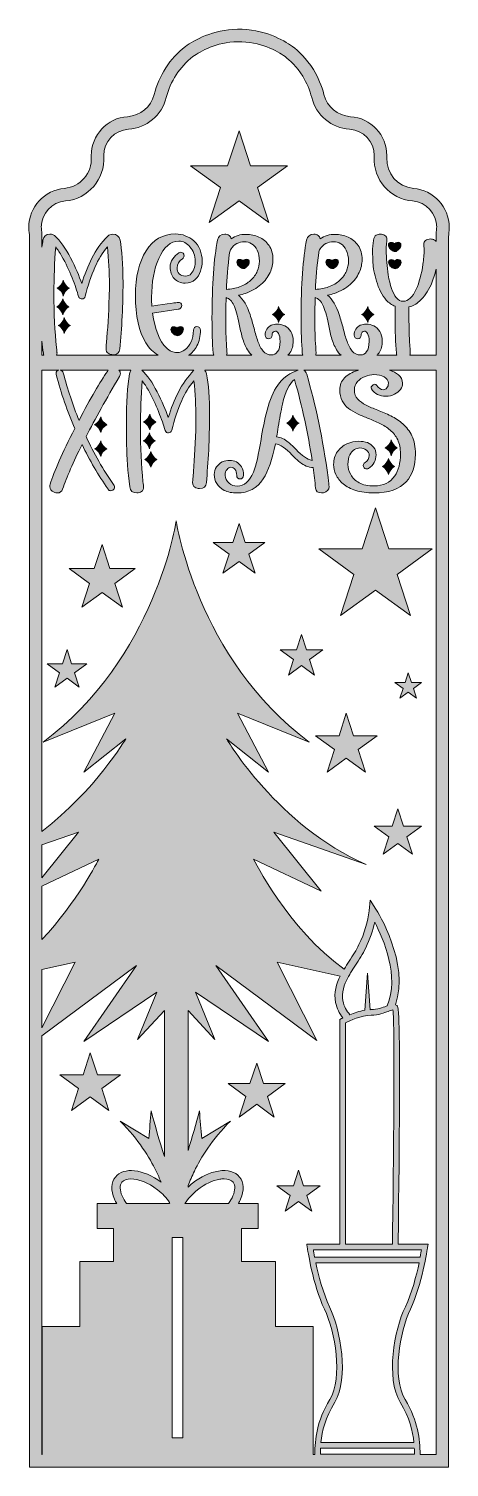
# Model space of a CAD drawing. Header units: centimetres. Extents: x 4.3 to 9.7, y -19.3 to -0.7.
import ezdxf

# ---------------------------------------------------------------- set-up
doc = ezdxf.new("R2010")
doc.units = ezdxf.units.CM
doc.header["$MEASUREMENT"] = 0
doc.layers.add('Layer 1', color=7, linetype='Continuous')

# ---------------------------------------------------------------- blocks, each defined once
blk = doc.blocks.new('block 2')
at = {"layer": 'Layer 1', "true_color": 0x5f100d}
h = blk.add_hatch(color=28, dxfattribs=at)
h.dxf.hatch_style = 2
edge = h.paths.add_edge_path()
edge.add_spline(control_points=[(9.242, -2.771), (9.037, -2.754), (8.884, -2.579), (8.895, -2.374), (8.895, -2.364), (8.896, -2.355), (8.896, -2.346), (8.896, -2.082), (8.689, -1.861), (8.426, -1.844), (8.261, -1.833), (8.123, -1.718), (8.083, -1.558), (8.054, -1.444), (8.009, -1.336), (7.947, -1.236), (7.855, -1.088), (7.75, -0.992), (7.676, -0.937), (7.557, -0.851), (7.306, -0.707), (6.964, -0.713), (6.643, -0.719), (6.407, -0.855), (6.294, -0.936), (6.294, -0.936), (6.292, -0.938), (6.292, -0.938), (6.092, -1.092), (5.949, -1.312), (5.888, -1.558), (5.848, -1.718), (5.71, -1.833), (5.544, -1.844), (5.281, -1.861), (5.075, -2.082), (5.075, -2.349), (5.074, -2.355), (5.075, -2.361), (5.075, -2.367), (5.089, -2.573), (4.933, -2.754), (4.728, -2.771), (4.47, -2.793), (4.268, -3.013), (4.268, -3.272), (4.268, -3.293), (4.269, -3.314), (4.272, -3.338), (4.275, -3.354), (4.276, -3.371), (4.276, -3.387), (4.276, -3.387), (4.276, -11.203), (4.276, -11.203), (4.276, -11.203), (4.276, -11.318), (4.276, -11.318), (4.276, -11.318), (4.276, -12.643), (4.276, -12.643), (4.276, -12.643), (4.276, -12.908), (4.276, -12.908), (4.276, -12.908), (4.276, -19.308), (4.276, -19.308), (4.276, -19.308), (9.695, -19.308), (9.695, -19.308), (9.695, -19.308), (9.695, -3.387), (9.695, -3.387), (9.695, -3.371), (9.696, -3.354), (9.698, -3.338), (9.701, -3.316), (9.702, -3.294), (9.702, -3.272), (9.702, -3.013), (9.5, -2.793), (9.242, -2.771)], knot_values=[0, 0, 0, 0, 1, 1, 1, 2, 2, 2, 3, 3, 3, 4, 4, 4, 5, 5, 5, 6, 6, 6, 7, 7, 7, 8, 8, 8, 9, 9, 9, 10, 10, 10, 11, 11, 11, 12, 12, 12, 13, 13, 13, 14, 14, 14, 15, 15, 15, 16, 16, 16, 17, 17, 17, 18, 18, 18, 19, 19, 19, 20, 20, 20, 21, 21, 21, 22, 22, 22, 23, 23, 23, 24, 24, 24, 25, 25, 25, 26, 26, 26, 27, 27, 27, 27], degree=3, periodic=1)
edge = h.paths.add_edge_path()
edge.add_spline(control_points=[(9.19, -4.748), (9.185, -4.652), (9.182, -4.554), (9.182, -4.456), (9.182, -4.456), (9.182, -4.305), (9.182, -4.305), (9.232, -4.292), (9.277, -4.267), (9.318, -4.23), (9.378, -4.175), (9.428, -4.104), (9.467, -4.018), (9.496, -3.951), (9.518, -3.884), (9.532, -3.816), (9.532, -3.816), (9.532, -4.93), (9.532, -4.93), (9.532, -4.93), (9.192, -4.93), (9.192, -4.93), (9.195, -4.922), (9.197, -4.912), (9.197, -4.901), (9.197, -4.886), (9.195, -4.835), (9.19, -4.748)], knot_values=[0, 0, 0, 0, 1, 1, 1, 2, 2, 2, 3, 3, 3, 4, 4, 4, 5, 5, 5, 6, 6, 6, 7, 7, 7, 8, 8, 8, 9, 9, 9, 9], degree=3, periodic=1)
edge = h.paths.add_edge_path()
edge.add_spline(control_points=[(4.742, -2.933), (5.035, -2.909), (5.257, -2.65), (5.237, -2.356), (5.237, -2.354), (5.237, -2.351), (5.237, -2.349), (5.237, -2.349), (5.237, -2.346), (5.237, -2.346), (5.237, -2.167), (5.376, -2.018), (5.555, -2.006), (5.791, -1.991), (5.988, -1.827), (6.045, -1.597), (6.098, -1.388), (6.22, -1.199), (6.39, -1.067), (6.488, -0.997), (6.691, -0.88), (6.967, -0.875), (7.261, -0.87), (7.478, -0.994), (7.58, -1.067), (7.641, -1.113), (7.731, -1.195), (7.809, -1.322), (7.862, -1.407), (7.901, -1.5), (7.925, -1.597), (7.982, -1.827), (8.179, -1.991), (8.415, -2.006), (8.594, -2.018), (8.734, -2.167), (8.734, -2.346), (8.734, -2.352), (8.733, -2.359), (8.733, -2.365), (8.718, -2.659), (8.935, -2.909), (9.228, -2.933), (9.403, -2.948), (9.54, -3.097), (9.54, -3.272), (9.54, -3.287), (9.539, -3.302), (9.537, -3.317), (9.534, -3.34), (9.532, -3.364), (9.532, -3.387), (9.532, -3.387), (9.532, -3.456), (9.532, -3.456), (9.528, -3.45), (9.521, -3.444), (9.514, -3.439), (9.497, -3.43), (9.479, -3.425), (9.459, -3.425), (9.434, -3.425), (9.413, -3.432), (9.396, -3.445), (9.381, -3.456), (9.373, -3.471), (9.373, -3.491), (9.373, -3.497), (9.374, -3.509), (9.375, -3.527), (9.377, -3.545), (9.378, -3.561), (9.378, -3.576), (9.377, -3.626), (9.372, -3.685), (9.362, -3.753), (9.344, -3.88), (9.315, -3.986), (9.277, -4.073), (9.229, -4.178), (9.173, -4.231), (9.108, -4.231), (9.073, -4.231), (9.043, -4.216), (9.018, -4.184), (8.97, -4.124), (8.936, -4.027), (8.914, -3.891), (8.897, -3.781), (8.888, -3.674), (8.888, -3.569), (8.888, -3.538), (8.889, -3.509), (8.892, -3.481), (8.895, -3.453), (8.897, -3.436), (8.897, -3.429), (8.897, -3.409), (8.888, -3.392), (8.872, -3.38), (8.855, -3.368), (8.834, -3.362), (8.81, -3.362), (8.79, -3.362), (8.773, -3.367), (8.757, -3.377), (8.727, -3.395), (8.712, -3.47), (8.712, -3.602), (8.712, -3.627), (8.713, -3.67), (8.716, -3.733), (8.719, -3.795), (8.734, -3.875), (8.762, -3.972), (8.79, -4.069), (8.832, -4.15), (8.889, -4.215), (8.922, -4.252), (8.96, -4.279), (9.003, -4.296), (9.003, -4.296), (9.003, -4.427), (9.003, -4.427), (9.003, -4.615), (9.008, -4.773), (9.02, -4.901), (9.021, -4.912), (9.023, -4.922), (9.026, -4.93), (9.026, -4.93), (8.766, -4.93), (8.766, -4.93), (8.777, -4.92), (8.787, -4.908), (8.795, -4.896), (8.823, -4.856), (8.837, -4.805), (8.837, -4.744), (8.837, -4.695), (8.826, -4.654), (8.806, -4.622), (8.786, -4.589), (8.76, -4.565), (8.728, -4.549), (8.696, -4.533), (8.663, -4.526), (8.629, -4.526), (8.602, -4.526), (8.577, -4.531), (8.553, -4.542), (8.529, -4.553), (8.51, -4.569), (8.496, -4.591), (8.482, -4.612), (8.474, -4.639), (8.474, -4.67), (8.474, -4.683), (8.479, -4.693), (8.488, -4.702), (8.496, -4.71), (8.507, -4.715), (8.519, -4.715), (8.531, -4.715), (8.542, -4.71), (8.551, -4.702), (8.559, -4.693), (8.564, -4.683), (8.564, -4.67), (8.564, -4.653), (8.568, -4.64), (8.577, -4.631), (8.585, -4.622), (8.595, -4.617), (8.606, -4.617), (8.621, -4.617), (8.635, -4.628), (8.648, -4.649), (8.661, -4.67), (8.667, -4.704), (8.667, -4.75), (8.667, -4.81), (8.657, -4.854), (8.635, -4.882), (8.614, -4.911), (8.588, -4.925), (8.557, -4.925), (8.512, -4.925), (8.476, -4.908), (8.449, -4.876), (8.422, -4.845), (8.399, -4.803), (8.381, -4.75), (8.363, -4.698), (8.346, -4.64), (8.331, -4.579), (8.316, -4.52), (8.299, -4.462), (8.28, -4.404), (8.243, -4.289), (8.193, -4.206), (8.131, -4.154), (8.162, -4.147), (8.192, -4.139), (8.219, -4.129), (8.3, -4.1), (8.367, -4.062), (8.42, -4.015), (8.473, -3.968), (8.512, -3.917), (8.537, -3.861), (8.563, -3.805), (8.576, -3.75), (8.576, -3.694), (8.576, -3.62), (8.559, -3.558), (8.525, -3.509), (8.49, -3.46), (8.447, -3.424), (8.394, -3.401), (8.341, -3.378), (8.286, -3.366), (8.229, -3.366), (8.154, -3.366), (8.089, -3.385), (8.033, -3.423), (8.031, -3.405), (8.023, -3.391), (8.008, -3.38), (7.994, -3.37), (7.975, -3.364), (7.953, -3.364), (7.901, -3.364), (7.87, -3.389), (7.859, -3.44), (7.811, -3.677), (7.787, -4.014), (7.787, -4.451), (7.787, -4.621), (7.793, -4.771), (7.803, -4.901), (7.804, -4.912), (7.806, -4.922), (7.81, -4.93), (7.81, -4.93), (7.615, -4.93), (7.615, -4.93), (7.625, -4.92), (7.635, -4.908), (7.644, -4.896), (7.671, -4.856), (7.685, -4.805), (7.685, -4.744), (7.685, -4.695), (7.675, -4.654), (7.654, -4.622), (7.634, -4.589), (7.608, -4.565), (7.576, -4.549), (7.544, -4.533), (7.511, -4.526), (7.477, -4.526), (7.45, -4.526), (7.425, -4.531), (7.401, -4.542), (7.378, -4.553), (7.359, -4.569), (7.344, -4.591), (7.33, -4.612), (7.323, -4.639), (7.323, -4.67), (7.323, -4.683), (7.327, -4.693), (7.336, -4.702), (7.345, -4.71), (7.355, -4.715), (7.367, -4.715), (7.379, -4.715), (7.39, -4.71), (7.399, -4.702), (7.408, -4.693), (7.412, -4.683), (7.412, -4.67), (7.412, -4.653), (7.417, -4.64), (7.425, -4.631), (7.434, -4.622), (7.443, -4.617), (7.455, -4.617), (7.47, -4.617), (7.484, -4.628), (7.496, -4.649), (7.509, -4.67), (7.516, -4.704), (7.516, -4.75), (7.516, -4.81), (7.505, -4.854), (7.484, -4.882), (7.462, -4.911), (7.436, -4.925), (7.405, -4.925), (7.361, -4.925), (7.325, -4.908), (7.298, -4.876), (7.27, -4.845), (7.248, -4.803), (7.23, -4.75), (7.212, -4.698), (7.195, -4.64), (7.179, -4.579), (7.164, -4.52), (7.147, -4.462), (7.129, -4.404), (7.091, -4.289), (7.042, -4.206), (6.979, -4.154), (7.011, -4.147), (7.04, -4.139), (7.068, -4.129), (7.148, -4.1), (7.215, -4.062), (7.268, -4.015), (7.321, -3.968), (7.36, -3.917), (7.386, -3.861), (7.411, -3.805), (7.424, -3.75), (7.424, -3.694), (7.424, -3.62), (7.407, -3.558), (7.373, -3.509), (7.339, -3.46), (7.295, -3.424), (7.243, -3.401), (7.19, -3.378), (7.135, -3.366), (7.078, -3.366), (7.003, -3.366), (6.938, -3.385), (6.882, -3.423), (6.88, -3.405), (6.871, -3.391), (6.857, -3.38), (6.842, -3.37), (6.823, -3.364), (6.801, -3.364), (6.749, -3.364), (6.718, -3.389), (6.708, -3.44), (6.66, -3.677), (6.636, -4.014), (6.636, -4.451), (6.636, -4.621), (6.641, -4.771), (6.651, -4.901), (6.652, -4.912), (6.655, -4.922), (6.658, -4.93), (6.658, -4.93), (6.334, -4.93), (6.334, -4.93), (6.378, -4.9), (6.414, -4.86), (6.441, -4.808), (6.471, -4.751), (6.486, -4.683), (6.486, -4.603), (6.486, -4.592), (6.482, -4.581), (6.473, -4.572), (6.464, -4.563), (6.453, -4.559), (6.441, -4.559), (6.429, -4.559), (6.419, -4.563), (6.41, -4.572), (6.401, -4.581), (6.396, -4.592), (6.396, -4.603), (6.396, -4.662), (6.386, -4.713), (6.366, -4.756), (6.346, -4.799), (6.319, -4.833), (6.287, -4.857), (6.255, -4.882), (6.221, -4.894), (6.184, -4.894), (6.133, -4.894), (6.087, -4.873), (6.046, -4.833), (5.956, -4.743), (5.896, -4.594), (5.869, -4.384), (5.869, -4.384), (6.199, -4.335), (6.199, -4.335), (6.216, -4.332), (6.228, -4.324), (6.237, -4.312), (6.243, -4.303), (6.246, -4.295), (6.246, -4.285), (6.246, -4.259), (6.228, -4.246), (6.193, -4.246), (6.187, -4.246), (6.076, -4.262), (5.859, -4.295), (5.856, -4.257), (5.855, -4.218), (5.855, -4.179), (5.855, -3.984), (5.886, -3.817), (5.949, -3.677), (6.015, -3.528), (6.101, -3.454), (6.207, -3.454), (6.262, -3.454), (6.31, -3.478), (6.351, -3.527), (6.396, -3.578), (6.419, -3.64), (6.42, -3.713), (6.42, -3.739), (6.416, -3.767), (6.409, -3.796), (6.401, -3.825), (6.388, -3.851), (6.368, -3.873), (6.349, -3.895), (6.323, -3.906), (6.291, -3.906), (6.258, -3.906), (6.231, -3.896), (6.212, -3.876), (6.193, -3.856), (6.184, -3.829), (6.184, -3.797), (6.184, -3.749), (6.207, -3.711), (6.253, -3.683), (6.268, -3.674), (6.275, -3.66), (6.275, -3.643), (6.275, -3.635), (6.273, -3.628), (6.27, -3.621), (6.26, -3.606), (6.247, -3.598), (6.23, -3.598), (6.222, -3.598), (6.215, -3.6), (6.208, -3.604), (6.176, -3.623), (6.149, -3.65), (6.128, -3.683), (6.106, -3.716), (6.095, -3.752), (6.095, -3.789), (6.095, -3.848), (6.113, -3.898), (6.147, -3.937), (6.181, -3.976), (6.229, -3.996), (6.291, -3.996), (6.342, -3.996), (6.384, -3.981), (6.417, -3.951), (6.45, -3.921), (6.474, -3.883), (6.488, -3.84), (6.502, -3.798), (6.509, -3.757), (6.509, -3.716), (6.509, -3.603), (6.473, -3.514), (6.4, -3.451), (6.333, -3.391), (6.255, -3.361), (6.165, -3.361), (6, -3.361), (5.873, -3.434), (5.783, -3.58), (5.693, -3.726), (5.647, -3.918), (5.647, -4.155), (5.647, -4.421), (5.692, -4.625), (5.78, -4.769), (5.825, -4.841), (5.879, -4.894), (5.942, -4.93), (5.942, -4.93), (4.627, -4.93), (4.627, -4.93), (4.631, -4.921), (4.633, -4.911), (4.633, -4.899), (4.633, -4.894), (4.63, -4.871), (4.626, -4.83), (4.604, -4.623), (4.593, -4.389), (4.593, -4.128), (4.593, -3.926), (4.601, -3.726), (4.616, -3.529), (4.643, -3.564), (4.669, -3.605), (4.696, -3.651), (4.745, -3.739), (4.789, -3.831), (4.827, -3.926), (4.865, -4.021), (4.893, -4.102), (4.911, -4.168), (4.914, -4.18), (4.921, -4.189), (4.932, -4.195), (4.939, -4.199), (4.947, -4.201), (4.954, -4.201), (4.977, -4.201), (4.992, -4.19), (4.997, -4.167), (5.031, -4.031), (5.074, -3.904), (5.126, -3.783), (5.165, -3.692), (5.218, -3.607), (5.284, -3.527), (5.301, -3.691), (5.31, -3.855), (5.31, -4.019), (5.31, -4.069), (5.309, -4.118), (5.307, -4.168), (5.299, -4.4), (5.288, -4.599), (5.272, -4.765), (5.268, -4.809), (5.267, -4.835), (5.267, -4.844), (5.267, -4.871), (5.276, -4.891), (5.294, -4.904), (5.312, -4.916), (5.334, -4.922), (5.358, -4.922), (5.411, -4.922), (5.439, -4.896), (5.445, -4.845), (5.457, -4.718), (5.467, -4.577), (5.475, -4.422), (5.482, -4.267), (5.486, -4.125), (5.486, -3.996), (5.486, -3.749), (5.473, -3.563), (5.447, -3.44), (5.436, -3.389), (5.405, -3.364), (5.354, -3.364), (5.326, -3.364), (5.304, -3.372), (5.288, -3.389), (5.203, -3.475), (5.135, -3.57), (5.083, -3.673), (5.032, -3.776), (4.989, -3.886), (4.953, -4.002), (4.92, -3.904), (4.872, -3.793), (4.808, -3.67), (4.745, -3.546), (4.676, -3.45), (4.602, -3.382), (4.588, -3.37), (4.568, -3.364), (4.541, -3.364), (4.489, -3.364), (4.459, -3.389), (4.451, -3.44), (4.446, -3.468), (4.442, -3.499), (4.438, -3.531), (4.438, -3.531), (4.438, -3.387), (4.438, -3.387), (4.438, -3.364), (4.437, -3.34), (4.434, -3.317), (4.431, -3.3), (4.43, -3.285), (4.43, -3.272), (4.43, -3.097), (4.567, -2.948), (4.742, -2.933)], knot_values=[0, 0, 0, 0, 1, 1, 1, 2, 2, 2, 3, 3, 3, 4, 4, 4, 5, 5, 5, 6, 6, 6, 7, 7, 7, 8, 8, 8, 9, 9, 9, 10, 10, 10, 11, 11, 11, 12, 12, 12, 13, 13, 13, 14, 14, 14, 15, 15, 15, 16, 16, 16, 17, 17, 17, 18, 18, 18, 19, 19, 19, 20, 20, 20, 21, 21, 21, 22, 22, 22, 23, 23, 23, 24, 24, 24, 25, 25, 25, 26, 26, 26, 27, 27, 27, 28, 28, 28, 29, 29, 29, 30, 30, 30, 31, 31, 31, 32, 32, 32, 33, 33, 33, 34, 34, 34, 35, 35, 35, 36, 36, 36, 37, 37, 37, 38, 38, 38, 39, 39, 39, 40, 40, 40, 41, 41, 41, 42, 42, 42, 43, 43, 43, 44, 44, 44, 45, 45, 45, 46, 46, 46, 47, 47, 47, 48, 48, 48, 49, 49, 49, 50, 50, 50, 51, 51, 51, 52, 52, 52, 53, 53, 53, 54, 54, 54, 55, 55, 55, 56, 56, 56, 57, 57, 57, 58, 58, 58, 59, 59, 59, 60, 60, 60, 61, 61, 61, 62, 62, 62, 63, 63, 63, 64, 64, 64, 65, 65, 65, 66, 66, 66, 67, 67, 67, 68, 68, 68, 69, 69, 69, 70, 70, 70, 71, 71, 71, 72, 72, 72, 73, 73, 73, 74, 74, 74, 75, 75, 75, 76, 76, 76, 77, 77, 77, 78, 78, 78, 79, 79, 79, 80, 80, 80, 81, 81, 81, 82, 82, 82, 83, 83, 83, 84, 84, 84, 85, 85, 85, 86, 86, 86, 87, 87, 87, 88, 88, 88, 89, 89, 89, 90, 90, 90, 91, 91, 91, 92, 92, 92, 93, 93, 93, 94, 94, 94, 95, 95, 95, 96, 96, 96, 97, 97, 97, 98, 98, 98, 99, 99, 99, 100, 100, 100, 101, 101, 101, 102, 102, 102, 103, 103, 103, 104, 104, 104, 105, 105, 105, 106, 106, 106, 107, 107, 107, 108, 108, 108, 109, 109, 109, 110, 110, 110, 111, 111, 111, 112, 112, 112, 113, 113, 113, 114, 114, 114, 115, 115, 115, 116, 116, 116, 117, 117, 117, 118, 118, 118, 119, 119, 119, 120, 120, 120, 121, 121, 121, 122, 122, 122, 123, 123, 123, 124, 124, 124, 125, 125, 125, 126, 126, 126, 127, 127, 127, 128, 128, 128, 129, 129, 129, 130, 130, 130, 131, 131, 131, 132, 132, 132, 133, 133, 133, 134, 134, 134, 135, 135, 135, 136, 136, 136, 137, 137, 137, 138, 138, 138, 139, 139, 139, 140, 140, 140, 141, 141, 141, 142, 142, 142, 143, 143, 143, 144, 144, 144, 145, 145, 145, 146, 146, 146, 147, 147, 147, 148, 148, 148, 149, 149, 149, 150, 150, 150, 151, 151, 151, 152, 152, 152, 153, 153, 153, 154, 154, 154, 155, 155, 155, 156, 156, 156, 157, 157, 157, 158, 158, 158, 159, 159, 159, 160, 160, 160, 161, 161, 161, 162, 162, 162, 163, 163, 163, 164, 164, 164, 165, 165, 165, 166, 166, 166, 167, 167, 167, 168, 168, 168, 169, 169, 169, 170, 170, 170, 171, 171, 171, 172, 172, 172, 173, 173, 173, 174, 174, 174, 175, 175, 175, 176, 176, 176, 177, 177, 177, 178, 178, 178, 179, 179, 179, 180, 180, 180, 181, 181, 181, 182, 182, 182, 183, 183, 183, 184, 184, 184, 185, 185, 185, 186, 186, 186, 187, 187, 187, 188, 188, 188, 189, 189, 189, 190, 190, 190, 191, 191, 191, 192, 192, 192, 193, 193, 193, 194, 194, 194, 195, 195, 195, 196, 196, 196, 197, 197, 197, 198, 198, 198, 199, 199, 199, 200, 200, 200, 200], degree=3, periodic=1)
edge = h.paths.add_edge_path()
edge.add_spline(control_points=[(7.976, -4.82), (7.969, -4.708), (7.965, -4.588), (7.965, -4.46), (7.965, -4.397), (7.967, -4.304), (7.97, -4.182), (8.012, -4.198), (8.045, -4.23), (8.069, -4.28), (8.094, -4.33), (8.117, -4.412), (8.14, -4.527), (8.151, -4.585), (8.164, -4.643), (8.18, -4.7), (8.196, -4.758), (8.218, -4.81), (8.246, -4.857), (8.262, -4.885), (8.282, -4.91), (8.304, -4.93), (8.304, -4.93), (7.976, -4.93), (7.976, -4.93), (7.979, -4.921), (7.981, -4.911), (7.981, -4.9), (7.981, -4.891), (7.98, -4.865), (7.976, -4.82)], knot_values=[0, 0, 0, 0, 1, 1, 1, 2, 2, 2, 3, 3, 3, 4, 4, 4, 5, 5, 5, 6, 6, 6, 7, 7, 7, 8, 8, 8, 9, 9, 9, 10, 10, 10, 10], degree=3, periodic=1)
edge = h.paths.add_edge_path()
edge.add_spline(control_points=[(7.973, -4.078), (7.978, -3.943), (7.992, -3.785), (8.016, -3.604), (8.018, -3.587), (8.024, -3.57), (8.033, -3.555), (8.053, -3.525), (8.078, -3.502), (8.109, -3.485), (8.14, -3.469), (8.172, -3.461), (8.206, -3.461), (8.239, -3.461), (8.271, -3.469), (8.3, -3.487), (8.33, -3.505), (8.354, -3.532), (8.372, -3.57), (8.391, -3.607), (8.401, -3.655), (8.401, -3.714), (8.401, -3.756), (8.391, -3.799), (8.373, -3.842), (8.355, -3.885), (8.326, -3.924), (8.288, -3.96), (8.249, -3.996), (8.201, -4.025), (8.143, -4.046), (8.093, -4.064), (8.037, -4.074), (7.973, -4.078)], knot_values=[0, 0, 0, 0, 1, 1, 1, 2, 2, 2, 3, 3, 3, 4, 4, 4, 5, 5, 5, 6, 6, 6, 7, 7, 7, 8, 8, 8, 9, 9, 9, 10, 10, 10, 11, 11, 11, 11], degree=3, periodic=1)
edge = h.paths.add_edge_path()
edge.add_spline(control_points=[(6.825, -4.82), (6.817, -4.708), (6.814, -4.588), (6.814, -4.46), (6.814, -4.397), (6.815, -4.304), (6.819, -4.182), (6.86, -4.198), (6.893, -4.23), (6.918, -4.28), (6.942, -4.33), (6.966, -4.412), (6.988, -4.527), (6.999, -4.585), (7.013, -4.643), (7.028, -4.7), (7.044, -4.758), (7.066, -4.81), (7.094, -4.857), (7.111, -4.885), (7.13, -4.91), (7.152, -4.93), (7.152, -4.93), (6.824, -4.93), (6.824, -4.93), (6.828, -4.921), (6.83, -4.911), (6.83, -4.9), (6.83, -4.891), (6.828, -4.865), (6.825, -4.82)], knot_values=[0, 0, 0, 0, 1, 1, 1, 2, 2, 2, 3, 3, 3, 4, 4, 4, 5, 5, 5, 6, 6, 6, 7, 7, 7, 8, 8, 8, 9, 9, 9, 10, 10, 10, 10], degree=3, periodic=1)
edge = h.paths.add_edge_path()
edge.add_spline(control_points=[(6.822, -4.078), (6.826, -3.943), (6.84, -3.785), (6.864, -3.604), (6.867, -3.587), (6.873, -3.57), (6.882, -3.555), (6.901, -3.525), (6.927, -3.502), (6.958, -3.485), (6.988, -3.469), (7.021, -3.461), (7.054, -3.461), (7.087, -3.461), (7.119, -3.469), (7.148, -3.487), (7.178, -3.505), (7.202, -3.532), (7.221, -3.57), (7.24, -3.607), (7.249, -3.655), (7.249, -3.714), (7.249, -3.756), (7.24, -3.799), (7.221, -3.842), (7.203, -3.885), (7.175, -3.924), (7.136, -3.96), (7.098, -3.996), (7.049, -4.025), (6.991, -4.046), (6.942, -4.064), (6.885, -4.074), (6.822, -4.078)], knot_values=[0, 0, 0, 0, 1, 1, 1, 2, 2, 2, 3, 3, 3, 4, 4, 4, 5, 5, 5, 6, 6, 6, 7, 7, 7, 8, 8, 8, 9, 9, 9, 10, 10, 10, 11, 11, 11, 11], degree=3, periodic=1)
edge = h.paths.add_edge_path()
edge.add_spline(control_points=[(6.403, -5.123), (6.32, -5.209), (6.252, -5.303), (6.202, -5.405), (6.15, -5.508), (6.107, -5.617), (6.071, -5.734), (6.038, -5.636), (5.99, -5.525), (5.926, -5.401), (5.866, -5.283), (5.801, -5.191), (5.73, -5.123), (5.73, -5.123), (6.403, -5.123), (6.403, -5.123)], knot_values=[0, 0, 0, 0, 1, 1, 1, 2, 2, 2, 3, 3, 3, 4, 4, 4, 5, 5, 5, 5], degree=3, periodic=1)
edge = h.paths.add_edge_path()
edge.add_spline(control_points=[(5.296, -5.123), (5.292, -5.128), (5.288, -5.132), (5.284, -5.137), (5.189, -5.274), (5.067, -5.485), (4.917, -5.771), (4.837, -5.573), (4.769, -5.368), (4.713, -5.155), (4.708, -5.136), (4.695, -5.126), (4.675, -5.123), (4.675, -5.123), (5.296, -5.123), (5.296, -5.123)], knot_values=[0, 0, 0, 0, 1, 1, 1, 2, 2, 2, 3, 3, 3, 4, 4, 4, 5, 5, 5, 5], degree=3, periodic=1)
edge = h.paths.add_edge_path()
edge.add_spline(control_points=[(4.438, -12.483), (4.438, -12.483), (4.438, -11.794), (4.438, -11.794), (4.438, -11.794), (5.173, -11.444), (5.173, -11.444), (5.165, -11.461), (4.894, -12.002), (4.438, -12.483)], knot_values=[0, 0, 0, 0, 1, 1, 1, 2, 2, 2, 3, 3, 3, 3], degree=3, periodic=1)
h.paths.add_polyline_path([(4.868, -12.776), (4.438, -13.625), (4.438, -12.872)])
h.paths.add_polyline_path([(4.438, -11.687), (4.438, -11.261), (4.91, -11.097)])
edge = h.paths.add_edge_path()
edge.add_spline(control_points=[(4.438, -4.748), (4.443, -4.798), (4.449, -4.848), (4.456, -4.901), (4.458, -4.912), (4.461, -4.922), (4.464, -4.93), (4.464, -4.93), (4.438, -4.93), (4.438, -4.93), (4.438, -4.93), (4.438, -4.748), (4.438, -4.748)], knot_values=[0, 0, 0, 0, 1, 1, 1, 2, 2, 2, 3, 3, 3, 4, 4, 4, 4], degree=3, periodic=1)
edge = h.paths.add_edge_path()
edge.add_spline(control_points=[(5.376, -15.841), (5.384, -15.86), (5.393, -15.879), (5.404, -15.898), (5.404, -15.898), (5.15, -15.898), (5.15, -15.898), (5.15, -15.898), (5.15, -16.221), (5.15, -16.221), (5.15, -16.221), (5.361, -16.221), (5.361, -16.221), (5.361, -16.221), (5.361, -16.649), (5.361, -16.649), (5.361, -16.649), (4.926, -16.649), (4.926, -16.649), (4.926, -16.649), (4.926, -17.486), (4.926, -17.486), (4.926, -17.486), (4.439, -17.486), (4.439, -17.486), (4.439, -17.486), (4.439, -19.145), (4.439, -19.145), (4.439, -19.145), (4.438, -19.145), (4.438, -19.145), (4.438, -19.145), (4.438, -13.728), (4.438, -13.728), (4.438, -13.728), (5.659, -12.818), (5.659, -12.818), (5.659, -12.818), (4.979, -13.803), (4.979, -13.803), (4.979, -13.803), (5.923, -13.165), (5.923, -13.165), (5.923, -13.165), (5.674, -13.776), (5.674, -13.776), (5.674, -13.776), (6.02, -13.401), (6.02, -13.401), (6.02, -13.401), (6.02, -15.289), (6.02, -15.289), (5.955, -15.086), (5.899, -14.889), (5.849, -14.7), (5.839, -14.819), (5.829, -14.938), (5.82, -15.058), (5.82, -15.058), (5.449, -14.831), (5.449, -14.831), (5.689, -15.074), (5.829, -15.304), (5.914, -15.48), (5.936, -15.527), (5.958, -15.574), (5.978, -15.621), (5.749, -15.451), (5.493, -15.422), (5.387, -15.556), (5.331, -15.627), (5.327, -15.728), (5.376, -15.841)], knot_values=[0, 0, 0, 0, 1, 1, 1, 2, 2, 2, 3, 3, 3, 4, 4, 4, 5, 5, 5, 6, 6, 6, 7, 7, 7, 8, 8, 8, 9, 9, 9, 10, 10, 10, 11, 11, 11, 12, 12, 12, 13, 13, 13, 14, 14, 14, 15, 15, 15, 16, 16, 16, 17, 17, 17, 18, 18, 18, 19, 19, 19, 20, 20, 20, 21, 21, 21, 22, 22, 22, 23, 23, 23, 24, 24, 24, 24], degree=3, periodic=1)
edge = h.paths.add_edge_path()
edge.add_spline(control_points=[(6.088, -15.898), (6.088, -15.898), (5.531, -15.898), (5.531, -15.898), (5.508, -15.865), (5.489, -15.832), (5.474, -15.799), (5.443, -15.725), (5.442, -15.661), (5.471, -15.622), (5.494, -15.594), (5.535, -15.579), (5.589, -15.579), (5.681, -15.579), (5.808, -15.623), (5.932, -15.721), (5.995, -15.77), (6.048, -15.826), (6.087, -15.884), (6.088, -15.886), (6.089, -15.889), (6.09, -15.891), (6.089, -15.893), (6.088, -15.896), (6.088, -15.898)], knot_values=[0, 0, 0, 0, 1, 1, 1, 2, 2, 2, 3, 3, 3, 4, 4, 4, 5, 5, 5, 6, 6, 6, 7, 7, 7, 8, 8, 8, 8], degree=3, periodic=1)
h.paths.add_polyline_path([(6.258, -18.926), (6.122, -18.926), (6.122, -16.338), (6.258, -16.338)])
edge = h.paths.add_edge_path()
edge.add_spline(control_points=[(6.906, -15.799), (6.892, -15.832), (6.873, -15.865), (6.85, -15.898), (6.85, -15.898), (6.285, -15.898), (6.285, -15.898), (6.325, -15.835), (6.381, -15.774), (6.449, -15.721), (6.542, -15.648), (6.644, -15.599), (6.737, -15.583), (6.756, -15.58), (6.775, -15.579), (6.792, -15.579), (6.845, -15.579), (6.887, -15.594), (6.909, -15.622), (6.939, -15.661), (6.938, -15.725), (6.906, -15.799)], knot_values=[0, 0, 0, 0, 1, 1, 1, 2, 2, 2, 3, 3, 3, 4, 4, 4, 5, 5, 5, 6, 6, 6, 7, 7, 7, 7], degree=3, periodic=1)
edge = h.paths.add_edge_path()
edge.add_spline(control_points=[(7.942, -19.145), (7.942, -19.145), (7.942, -17.486), (7.942, -17.486), (7.942, -17.486), (7.455, -17.486), (7.455, -17.486), (7.455, -17.486), (7.455, -16.649), (7.455, -16.649), (7.455, -16.649), (7.019, -16.649), (7.019, -16.649), (7.019, -16.649), (7.019, -16.221), (7.019, -16.221), (7.019, -16.221), (7.231, -16.221), (7.231, -16.221), (7.231, -16.221), (7.231, -15.898), (7.231, -15.898), (7.231, -15.898), (6.977, -15.898), (6.977, -15.898), (6.987, -15.879), (6.997, -15.86), (7.005, -15.841), (7.053, -15.728), (7.049, -15.627), (6.993, -15.556), (6.938, -15.485), (6.84, -15.457), (6.719, -15.478), (6.609, -15.496), (6.49, -15.552), (6.383, -15.636), (6.363, -15.652), (6.344, -15.668), (6.326, -15.686), (6.326, -15.686), (6.326, -15.666), (6.326, -15.666), (6.351, -15.605), (6.379, -15.541), (6.408, -15.48), (6.493, -15.304), (6.633, -15.074), (6.873, -14.831), (6.873, -14.831), (6.503, -15.058), (6.503, -15.058), (6.493, -14.938), (6.483, -14.819), (6.473, -14.7), (6.43, -14.866), (6.381, -15.037), (6.326, -15.213), (6.326, -15.213), (6.326, -13.401), (6.326, -13.401), (6.326, -13.401), (6.673, -13.776), (6.673, -13.776), (6.673, -13.776), (6.423, -13.165), (6.423, -13.165), (6.423, -13.165), (7.367, -13.803), (7.367, -13.803), (7.367, -13.803), (6.687, -12.818), (6.687, -12.818), (6.687, -12.818), (7.992, -13.79), (7.992, -13.79), (7.992, -13.79), (7.478, -12.776), (7.478, -12.776), (7.478, -12.776), (8.293, -12.957), (8.293, -12.957), (8.246, -13.054), (8.208, -13.172), (8.233, -13.297), (8.249, -13.373), (8.282, -13.442), (8.327, -13.497), (8.317, -13.503), (8.31, -13.506), (8.309, -13.507), (8.309, -13.507), (8.29, -13.517), (8.29, -13.517), (8.29, -13.517), (8.29, -16.423), (8.29, -16.423), (8.29, -16.423), (7.861, -16.423), (7.861, -16.423), (7.861, -16.423), (7.868, -16.465), (7.868, -16.465), (7.87, -16.485), (7.939, -16.951), (8.089, -17.263), (8.231, -17.559), (8.327, -18.146), (8.16, -18.431), (7.988, -18.723), (7.966, -18.937), (7.965, -19.145), (7.965, -19.145), (7.942, -19.145), (7.942, -19.145)], knot_values=[0, 0, 0, 0, 1, 1, 1, 2, 2, 2, 3, 3, 3, 4, 4, 4, 5, 5, 5, 6, 6, 6, 7, 7, 7, 8, 8, 8, 9, 9, 9, 10, 10, 10, 11, 11, 11, 12, 12, 12, 13, 13, 13, 14, 14, 14, 15, 15, 15, 16, 16, 16, 17, 17, 17, 18, 18, 18, 19, 19, 19, 20, 20, 20, 21, 21, 21, 22, 22, 22, 23, 23, 23, 24, 24, 24, 25, 25, 25, 26, 26, 26, 27, 27, 27, 28, 28, 28, 29, 29, 29, 30, 30, 30, 31, 31, 31, 32, 32, 32, 33, 33, 33, 34, 34, 34, 35, 35, 35, 36, 36, 36, 37, 37, 37, 38, 38, 38, 38], degree=3, periodic=1)
edge = h.paths.add_edge_path()
edge.add_spline(control_points=[(7.963, -16.59), (7.956, -16.552), (7.95, -16.519), (7.946, -16.496), (7.946, -16.496), (9.344, -16.496), (9.344, -16.496), (9.34, -16.519), (9.335, -16.552), (9.327, -16.59), (9.327, -16.59), (7.963, -16.59), (7.963, -16.59)], knot_values=[0, 0, 0, 0, 1, 1, 1, 2, 2, 2, 3, 3, 3, 4, 4, 4, 4], degree=3, periodic=1)
edge = h.paths.add_edge_path()
edge.add_spline(control_points=[(9.313, -16.663), (9.278, -16.827), (9.22, -17.058), (9.136, -17.232), (8.989, -17.535), (8.881, -18.15), (9.068, -18.468), (9.19, -18.674), (9.232, -18.835), (9.246, -18.988), (9.246, -18.988), (8.044, -18.988), (8.044, -18.988), (8.059, -18.835), (8.101, -18.674), (8.222, -18.468), (8.409, -18.15), (8.301, -17.536), (8.155, -17.232), (8.071, -17.058), (8.012, -16.827), (7.978, -16.663), (7.978, -16.663), (9.313, -16.663), (9.313, -16.663)], knot_values=[0, 0, 0, 0, 1, 1, 1, 2, 2, 2, 3, 3, 3, 4, 4, 4, 5, 5, 5, 6, 6, 6, 7, 7, 7, 8, 8, 8, 8], degree=3, periodic=1)
edge = h.paths.add_edge_path()
edge.add_spline(control_points=[(8.968, -16.411), (8.968, -16.411), (8.968, -16.423), (8.968, -16.423), (8.968, -16.423), (8.362, -16.423), (8.362, -16.423), (8.362, -16.423), (8.362, -13.561), (8.362, -13.561), (8.414, -13.535), (8.565, -13.465), (8.695, -13.463), (8.789, -13.461), (8.862, -13.434), (8.915, -13.413), (8.935, -13.406), (8.961, -13.396), (8.974, -13.394), (8.999, -13.581), (8.985, -15.28), (8.968, -16.411)], knot_values=[0, 0, 0, 0, 1, 1, 1, 2, 2, 2, 3, 3, 3, 4, 4, 4, 5, 5, 5, 6, 6, 6, 7, 7, 7, 7], degree=3, periodic=1)
edge = h.paths.add_edge_path()
edge.add_spline(control_points=[(8.9, -13.341), (8.896, -13.343), (8.893, -13.344), (8.889, -13.345), (8.838, -13.365), (8.775, -13.389), (8.693, -13.39), (8.689, -13.39), (8.684, -13.391), (8.679, -13.392), (8.679, -13.392), (8.645, -12.921), (8.645, -12.921), (8.645, -12.921), (8.611, -13.399), (8.611, -13.399), (8.541, -13.411), (8.473, -13.434), (8.419, -13.456), (8.376, -13.41), (8.342, -13.347), (8.328, -13.278), (8.307, -13.172), (8.346, -13.064), (8.391, -12.979), (8.402, -12.958), (8.413, -12.939), (8.424, -12.921), (8.425, -12.919), (8.426, -12.918), (8.426, -12.916), (8.447, -12.882), (8.469, -12.849), (8.491, -12.816), (8.537, -12.745), (8.585, -12.672), (8.624, -12.591), (8.675, -12.482), (8.715, -12.369), (8.739, -12.26), (8.853, -12.48), (9.061, -12.965), (8.9, -13.341)], knot_values=[0, 0, 0, 0, 1, 1, 1, 2, 2, 2, 3, 3, 3, 4, 4, 4, 5, 5, 5, 6, 6, 6, 7, 7, 7, 8, 8, 8, 9, 9, 9, 10, 10, 10, 11, 11, 11, 12, 12, 12, 13, 13, 13, 14, 14, 14, 14], degree=3, periodic=1)
edge = h.paths.add_edge_path()
edge.add_spline(control_points=[(8.038, -19.138), (8.038, -19.112), (8.038, -19.086), (8.039, -19.061), (8.039, -19.061), (9.251, -19.061), (9.251, -19.061), (9.252, -19.086), (9.252, -19.112), (9.253, -19.138), (9.253, -19.138), (8.038, -19.138), (8.038, -19.138)], knot_values=[0, 0, 0, 0, 1, 1, 1, 2, 2, 2, 3, 3, 3, 4, 4, 4, 4], degree=3, periodic=1)
edge = h.paths.add_edge_path()
edge.add_spline(control_points=[(9.325, -19.145), (9.324, -18.937), (9.303, -18.723), (9.131, -18.431), (8.963, -18.146), (9.059, -17.559), (9.201, -17.263), (9.351, -16.951), (9.42, -16.485), (9.423, -16.465), (9.423, -16.465), (9.429, -16.423), (9.429, -16.423), (9.429, -16.423), (9.041, -16.423), (9.041, -16.423), (9.041, -16.423), (9.041, -16.412), (9.041, -16.412), (9.084, -13.387), (9.045, -13.353), (9.028, -13.339), (9.022, -13.333), (9.014, -13.331), (9.007, -13.328), (9.194, -12.79), (8.774, -12.121), (8.755, -12.092), (8.755, -12.092), (8.681, -11.976), (8.681, -11.976), (8.681, -11.976), (8.666, -12.112), (8.666, -12.112), (8.651, -12.251), (8.606, -12.403), (8.536, -12.55), (8.501, -12.624), (8.457, -12.691), (8.41, -12.763), (8.388, -12.797), (8.365, -12.831), (8.344, -12.866), (8.344, -12.866), (8.344, -12.866), (8.344, -12.866), (7.62, -12.349), (7.173, -11.444), (7.173, -11.444), (7.173, -11.444), (8.047, -11.86), (8.047, -11.86), (8.047, -11.86), (7.436, -11.097), (7.436, -11.097), (7.436, -11.097), (8.63, -11.513), (8.63, -11.513), (7.492, -11.027), (6.825, -9.889), (6.825, -9.889), (6.825, -9.889), (7.367, -10.319), (7.367, -10.319), (7.367, -10.319), (6.964, -9.556), (6.964, -9.556), (6.964, -9.556), (7.894, -9.931), (7.894, -9.931), (6.437, -8.848), (6.173, -7.071), (6.173, -7.071), (6.173, -7.071), (5.909, -8.848), (4.452, -9.931), (4.452, -9.931), (5.382, -9.556), (5.382, -9.556), (5.382, -9.556), (4.979, -10.319), (4.979, -10.319), (4.979, -10.319), (5.521, -9.889), (5.521, -9.889), (5.521, -9.889), (5.131, -10.555), (4.438, -11.086), (4.438, -11.086), (4.438, -5.123), (4.438, -5.123), (4.438, -5.123), (4.657, -5.123), (4.657, -5.123), (4.633, -5.126), (4.62, -5.14), (4.62, -5.166), (4.62, -5.169), (4.62, -5.174), (4.622, -5.178), (4.687, -5.422), (4.767, -5.655), (4.862, -5.877), (4.701, -6.192), (4.595, -6.431), (4.544, -6.596), (4.541, -6.607), (4.539, -6.617), (4.539, -6.627), (4.539, -6.66), (4.557, -6.684), (4.594, -6.7), (4.608, -6.706), (4.623, -6.709), (4.639, -6.709), (4.671, -6.709), (4.693, -6.693), (4.704, -6.661), (4.758, -6.504), (4.842, -6.312), (4.956, -6.084), (5.055, -6.286), (5.167, -6.479), (5.292, -6.662), (5.301, -6.675), (5.314, -6.681), (5.33, -6.681), (5.337, -6.681), (5.346, -6.678), (5.354, -6.673), (5.369, -6.662), (5.377, -6.649), (5.377, -6.633), (5.377, -6.625), (5.374, -6.618), (5.37, -6.612), (5.229, -6.407), (5.109, -6.196), (5.009, -5.981), (5.125, -5.754), (5.269, -5.494), (5.441, -5.202), (5.448, -5.19), (5.452, -5.178), (5.452, -5.167), (5.452, -5.15), (5.445, -5.135), (5.432, -5.123), (5.432, -5.123), (5.589, -5.123), (5.589, -5.123), (5.579, -5.135), (5.572, -5.151), (5.569, -5.171), (5.543, -5.33), (5.53, -5.541), (5.53, -5.805), (5.53, -5.83), (5.531, -5.923), (5.532, -6.086), (5.534, -6.249), (5.548, -6.431), (5.575, -6.632), (5.581, -6.683), (5.611, -6.709), (5.663, -6.709), (5.687, -6.709), (5.707, -6.703), (5.725, -6.691), (5.742, -6.679), (5.751, -6.658), (5.751, -6.63), (5.751, -6.626), (5.748, -6.603), (5.744, -6.561), (5.722, -6.355), (5.711, -6.121), (5.711, -5.859), (5.711, -5.657), (5.719, -5.458), (5.734, -5.261), (5.761, -5.296), (5.788, -5.336), (5.814, -5.382), (5.863, -5.471), (5.907, -5.563), (5.945, -5.658), (5.984, -5.753), (6.012, -5.834), (6.029, -5.9), (6.033, -5.912), (6.04, -5.921), (6.05, -5.926), (6.057, -5.93), (6.065, -5.932), (6.073, -5.932), (6.096, -5.932), (6.11, -5.921), (6.115, -5.899), (6.149, -5.763), (6.192, -5.635), (6.244, -5.515), (6.283, -5.424), (6.336, -5.338), (6.402, -5.258), (6.419, -5.423), (6.428, -5.587), (6.428, -5.75), (6.428, -5.8), (6.427, -5.85), (6.425, -5.9), (6.417, -6.131), (6.406, -6.33), (6.391, -6.496), (6.387, -6.54), (6.385, -6.567), (6.385, -6.575), (6.385, -6.603), (6.394, -6.623), (6.412, -6.635), (6.431, -6.648), (6.452, -6.654), (6.476, -6.654), (6.529, -6.654), (6.558, -6.628), (6.563, -6.576), (6.575, -6.449), (6.585, -6.309), (6.593, -6.153), (6.6, -5.998), (6.604, -5.856), (6.604, -5.728), (6.604, -5.48), (6.591, -5.295), (6.565, -5.171), (6.561, -5.151), (6.553, -5.135), (6.542, -5.123), (6.542, -5.123), (7.748, -5.123), (7.748, -5.123), (7.735, -5.127), (7.722, -5.132), (7.706, -5.138), (7.534, -5.206), (7.415, -5.373), (7.347, -5.639), (7.316, -5.764), (7.29, -5.89), (7.27, -6.017), (7.239, -6.21), (7.206, -6.351), (7.171, -6.439), (7.123, -6.561), (7.053, -6.621), (6.961, -6.621), (6.923, -6.621), (6.888, -6.608), (6.856, -6.581), (6.823, -6.555), (6.807, -6.522), (6.807, -6.484), (6.807, -6.449), (6.814, -6.423), (6.83, -6.405), (6.845, -6.387), (6.862, -6.378), (6.881, -6.378), (6.9, -6.378), (6.917, -6.387), (6.932, -6.404), (6.947, -6.422), (6.955, -6.448), (6.955, -6.484), (6.955, -6.496), (6.959, -6.507), (6.967, -6.515), (6.976, -6.524), (6.986, -6.528), (6.999, -6.528), (7.011, -6.528), (7.022, -6.524), (7.03, -6.515), (7.039, -6.507), (7.043, -6.496), (7.043, -6.484), (7.043, -6.438), (7.035, -6.401), (7.018, -6.373), (7.001, -6.344), (6.978, -6.323), (6.951, -6.309), (6.924, -6.295), (6.895, -6.288), (6.864, -6.288), (6.831, -6.288), (6.8, -6.295), (6.769, -6.309), (6.739, -6.324), (6.714, -6.345), (6.694, -6.372), (6.675, -6.4), (6.665, -6.433), (6.665, -6.473), (6.665, -6.513), (6.676, -6.552), (6.697, -6.588), (6.719, -6.624), (6.751, -6.653), (6.795, -6.676), (6.838, -6.699), (6.894, -6.71), (6.961, -6.71), (7.106, -6.71), (7.219, -6.649), (7.298, -6.527), (7.365, -6.424), (7.417, -6.274), (7.455, -6.074), (7.52, -6.085), (7.592, -6.132), (7.669, -6.216), (7.701, -6.251), (7.736, -6.283), (7.773, -6.312), (7.824, -6.355), (7.881, -6.378), (7.943, -6.382), (7.955, -6.471), (7.966, -6.559), (7.975, -6.648), (7.979, -6.689), (8.005, -6.709), (8.052, -6.709), (8.061, -6.709), (8.069, -6.708), (8.077, -6.707), (8.125, -6.698), (8.149, -6.67), (8.149, -6.624), (8.149, -6.612), (8.144, -6.574), (8.136, -6.509), (8.069, -6.013), (7.977, -5.568), (7.86, -5.175), (7.853, -5.15), (7.84, -5.133), (7.824, -5.123), (7.824, -5.123), (8.529, -5.123), (8.529, -5.123), (8.524, -5.125), (8.52, -5.125), (8.516, -5.127), (8.447, -5.147), (8.392, -5.179), (8.35, -5.22), (8.308, -5.262), (8.287, -5.314), (8.287, -5.376), (8.287, -5.432), (8.298, -5.479), (8.318, -5.517), (8.338, -5.556), (8.366, -5.589), (8.4, -5.616), (8.434, -5.643), (8.474, -5.667), (8.517, -5.687), (8.561, -5.708), (8.606, -5.727), (8.653, -5.745), (8.704, -5.765), (8.755, -5.787), (8.805, -5.81), (8.854, -5.834), (8.899, -5.863), (8.939, -5.896), (8.98, -5.93), (9.012, -5.972), (9.036, -6.021), (9.06, -6.071), (9.072, -6.132), (9.072, -6.206), (9.072, -6.323), (9.047, -6.418), (8.998, -6.49), (8.94, -6.576), (8.85, -6.619), (8.73, -6.619), (8.652, -6.619), (8.588, -6.605), (8.539, -6.578), (8.489, -6.55), (8.453, -6.514), (8.429, -6.472), (8.405, -6.429), (8.393, -6.386), (8.393, -6.342), (8.393, -6.289), (8.401, -6.247), (8.416, -6.216), (8.432, -6.185), (8.452, -6.163), (8.476, -6.149), (8.5, -6.135), (8.524, -6.128), (8.548, -6.128), (8.58, -6.128), (8.608, -6.137), (8.632, -6.155), (8.656, -6.173), (8.668, -6.196), (8.668, -6.225), (8.668, -6.263), (8.65, -6.294), (8.614, -6.315), (8.599, -6.324), (8.591, -6.338), (8.591, -6.355), (8.591, -6.362), (8.593, -6.369), (8.597, -6.376), (8.605, -6.391), (8.618, -6.399), (8.637, -6.399), (8.645, -6.399), (8.652, -6.397), (8.658, -6.393), (8.693, -6.372), (8.717, -6.346), (8.733, -6.315), (8.749, -6.284), (8.757, -6.251), (8.757, -6.218), (8.757, -6.178), (8.746, -6.144), (8.725, -6.118), (8.704, -6.091), (8.677, -6.072), (8.644, -6.059), (8.61, -6.047), (8.574, -6.041), (8.536, -6.041), (8.482, -6.041), (8.43, -6.052), (8.38, -6.075), (8.331, -6.097), (8.29, -6.131), (8.257, -6.175), (8.224, -6.219), (8.208, -6.275), (8.208, -6.342), (8.208, -6.386), (8.218, -6.43), (8.238, -6.473), (8.258, -6.517), (8.289, -6.556), (8.331, -6.592), (8.373, -6.627), (8.428, -6.656), (8.494, -6.677), (8.56, -6.698), (8.638, -6.709), (8.73, -6.709), (8.919, -6.709), (9.058, -6.661), (9.146, -6.564), (9.225, -6.478), (9.265, -6.359), (9.265, -6.207), (9.265, -6.114), (9.25, -6.036), (9.22, -5.973), (9.191, -5.911), (9.152, -5.858), (9.104, -5.817), (9.056, -5.775), (9.004, -5.74), (8.947, -5.713), (8.89, -5.685), (8.833, -5.661), (8.778, -5.639), (8.723, -5.618), (8.672, -5.596), (8.627, -5.574), (8.582, -5.552), (8.546, -5.525), (8.519, -5.495), (8.491, -5.464), (8.477, -5.426), (8.477, -5.379), (8.477, -5.336), (8.49, -5.299), (8.517, -5.27), (8.543, -5.24), (8.575, -5.218), (8.614, -5.203), (8.653, -5.188), (8.691, -5.18), (8.729, -5.18), (8.779, -5.18), (8.822, -5.19), (8.86, -5.209), (8.897, -5.229), (8.916, -5.256), (8.916, -5.292), (8.916, -5.316), (8.91, -5.336), (8.897, -5.352), (8.883, -5.367), (8.867, -5.375), (8.848, -5.375), (8.818, -5.375), (8.789, -5.355), (8.761, -5.315), (8.756, -5.309), (8.749, -5.305), (8.74, -5.305), (8.724, -5.305), (8.711, -5.313), (8.7, -5.328), (8.695, -5.335), (8.693, -5.341), (8.693, -5.348), (8.693, -5.354), (8.694, -5.359), (8.697, -5.363), (8.716, -5.396), (8.742, -5.42), (8.776, -5.435), (8.809, -5.451), (8.844, -5.459), (8.882, -5.459), (8.924, -5.459), (8.961, -5.451), (8.994, -5.434), (9.026, -5.418), (9.052, -5.397), (9.071, -5.371), (9.09, -5.345), (9.099, -5.318), (9.099, -5.291), (9.099, -5.247), (9.082, -5.21), (9.046, -5.182), (9.015, -5.157), (8.976, -5.138), (8.93, -5.123), (8.93, -5.123), (9.532, -5.123), (9.532, -5.123), (9.532, -5.123), (9.532, -19.145), (9.532, -19.145), (9.532, -19.145), (9.325, -19.145), (9.325, -19.145)], knot_values=[0, 0, 0, 0, 1, 1, 1, 2, 2, 2, 3, 3, 3, 4, 4, 4, 5, 5, 5, 6, 6, 6, 7, 7, 7, 8, 8, 8, 9, 9, 9, 10, 10, 10, 11, 11, 11, 12, 12, 12, 13, 13, 13, 14, 14, 14, 15, 15, 15, 16, 16, 16, 17, 17, 17, 18, 18, 18, 19, 19, 19, 20, 20, 20, 21, 21, 21, 22, 22, 22, 23, 23, 23, 24, 24, 24, 25, 25, 25, 26, 26, 26, 27, 27, 27, 28, 28, 28, 29, 29, 29, 30, 30, 30, 31, 31, 31, 32, 32, 32, 33, 33, 33, 34, 34, 34, 35, 35, 35, 36, 36, 36, 37, 37, 37, 38, 38, 38, 39, 39, 39, 40, 40, 40, 41, 41, 41, 42, 42, 42, 43, 43, 43, 44, 44, 44, 45, 45, 45, 46, 46, 46, 47, 47, 47, 48, 48, 48, 49, 49, 49, 50, 50, 50, 51, 51, 51, 52, 52, 52, 53, 53, 53, 54, 54, 54, 55, 55, 55, 56, 56, 56, 57, 57, 57, 58, 58, 58, 59, 59, 59, 60, 60, 60, 61, 61, 61, 62, 62, 62, 63, 63, 63, 64, 64, 64, 65, 65, 65, 66, 66, 66, 67, 67, 67, 68, 68, 68, 69, 69, 69, 70, 70, 70, 71, 71, 71, 72, 72, 72, 73, 73, 73, 74, 74, 74, 75, 75, 75, 76, 76, 76, 77, 77, 77, 78, 78, 78, 79, 79, 79, 80, 80, 80, 81, 81, 81, 82, 82, 82, 83, 83, 83, 84, 84, 84, 85, 85, 85, 86, 86, 86, 87, 87, 87, 88, 88, 88, 89, 89, 89, 90, 90, 90, 91, 91, 91, 92, 92, 92, 93, 93, 93, 94, 94, 94, 95, 95, 95, 96, 96, 96, 97, 97, 97, 98, 98, 98, 99, 99, 99, 100, 100, 100, 101, 101, 101, 102, 102, 102, 103, 103, 103, 104, 104, 104, 105, 105, 105, 106, 106, 106, 107, 107, 107, 108, 108, 108, 109, 109, 109, 110, 110, 110, 111, 111, 111, 112, 112, 112, 113, 113, 113, 114, 114, 114, 115, 115, 115, 116, 116, 116, 117, 117, 117, 118, 118, 118, 119, 119, 119, 120, 120, 120, 121, 121, 121, 122, 122, 122, 123, 123, 123, 124, 124, 124, 125, 125, 125, 126, 126, 126, 127, 127, 127, 128, 128, 128, 129, 129, 129, 130, 130, 130, 131, 131, 131, 132, 132, 132, 133, 133, 133, 134, 134, 134, 135, 135, 135, 136, 136, 136, 137, 137, 137, 138, 138, 138, 139, 139, 139, 140, 140, 140, 141, 141, 141, 142, 142, 142, 143, 143, 143, 144, 144, 144, 145, 145, 145, 146, 146, 146, 147, 147, 147, 148, 148, 148, 149, 149, 149, 150, 150, 150, 151, 151, 151, 152, 152, 152, 153, 153, 153, 154, 154, 154, 155, 155, 155, 156, 156, 156, 157, 157, 157, 158, 158, 158, 159, 159, 159, 160, 160, 160, 161, 161, 161, 162, 162, 162, 163, 163, 163, 164, 164, 164, 165, 165, 165, 166, 166, 166, 167, 167, 167, 168, 168, 168, 169, 169, 169, 170, 170, 170, 171, 171, 171, 172, 172, 172, 173, 173, 173, 174, 174, 174, 175, 175, 175, 176, 176, 176, 177, 177, 177, 178, 178, 178, 179, 179, 179, 180, 180, 180, 181, 181, 181, 182, 182, 182, 183, 183, 183, 184, 184, 184, 185, 185, 185, 186, 186, 186, 186], degree=3, periodic=1)
edge = h.paths.add_edge_path()
edge.add_spline(control_points=[(7.93, -6.289), (7.866, -6.276), (7.797, -6.228), (7.722, -6.147), (7.691, -6.113), (7.657, -6.081), (7.622, -6.052), (7.574, -6.014), (7.524, -5.991), (7.471, -5.985), (7.479, -5.941), (7.486, -5.898), (7.493, -5.856), (7.509, -5.751), (7.528, -5.652), (7.548, -5.56), (7.584, -5.401), (7.635, -5.295), (7.703, -5.244), (7.802, -5.594), (7.878, -5.942), (7.93, -6.289)], knot_values=[0, 0, 0, 0, 1, 1, 1, 2, 2, 2, 3, 3, 3, 4, 4, 4, 5, 5, 5, 6, 6, 6, 7, 7, 7, 7], degree=3, periodic=1)
h = blk.add_hatch(color=28, dxfattribs=at)
h.dxf.hatch_style = 2
h.paths.add_polyline_path([(6.599, -3.213), (6.985, -2.933), (7.371, -3.213), (7.224, -2.759), (7.61, -2.479), (7.132, -2.479), (6.985, -2.025), (6.838, -2.479), (6.36, -2.479), (6.746, -2.759)])
h = blk.add_hatch(color=28, dxfattribs=at)
h.dxf.hatch_style = 2
edge = h.paths.add_edge_path()
edge.add_spline(control_points=[(9.003, -3.588), (9.019, -3.588), (9.035, -3.578), (9.052, -3.559), (9.069, -3.541), (9.078, -3.523), (9.078, -3.506), (9.078, -3.481), (9.066, -3.468), (9.041, -3.468), (9.016, -3.468), (9.002, -3.478), (8.997, -3.498), (8.989, -3.479), (8.974, -3.469), (8.952, -3.469), (8.929, -3.469), (8.917, -3.481), (8.917, -3.505), (8.917, -3.525), (8.928, -3.544), (8.95, -3.564), (8.968, -3.58), (8.986, -3.588), (9.003, -3.588)], knot_values=[0, 0, 0, 0, 1, 1, 1, 2, 2, 2, 3, 3, 3, 4, 4, 4, 5, 5, 5, 6, 6, 6, 7, 7, 7, 8, 8, 8, 8], degree=3, periodic=1)
h = blk.add_hatch(color=28, dxfattribs=at)
h.dxf.hatch_style = 2
edge = h.paths.add_edge_path()
edge.add_spline(control_points=[(7.092, -3.779), (7.109, -3.76), (7.118, -3.742), (7.118, -3.725), (7.118, -3.7), (7.106, -3.688), (7.082, -3.688), (7.057, -3.688), (7.042, -3.698), (7.037, -3.717), (7.029, -3.698), (7.014, -3.689), (6.992, -3.689), (6.969, -3.689), (6.958, -3.701), (6.958, -3.724), (6.958, -3.744), (6.968, -3.764), (6.99, -3.783), (7.008, -3.799), (7.026, -3.807), (7.043, -3.807), (7.059, -3.807), (7.075, -3.798), (7.092, -3.779)], knot_values=[0, 0, 0, 0, 1, 1, 1, 2, 2, 2, 3, 3, 3, 4, 4, 4, 5, 5, 5, 6, 6, 6, 7, 7, 7, 8, 8, 8, 8], degree=3, periodic=1)
h = blk.add_hatch(color=28, dxfattribs=at)
h.dxf.hatch_style = 2
edge = h.paths.add_edge_path()
edge.add_spline(control_points=[(8.244, -3.779), (8.261, -3.76), (8.27, -3.742), (8.27, -3.725), (8.27, -3.7), (8.257, -3.688), (8.233, -3.688), (8.208, -3.688), (8.193, -3.698), (8.189, -3.717), (8.181, -3.698), (8.166, -3.689), (8.144, -3.689), (8.121, -3.689), (8.109, -3.701), (8.109, -3.724), (8.109, -3.744), (8.12, -3.764), (8.142, -3.783), (8.16, -3.799), (8.178, -3.807), (8.195, -3.807), (8.211, -3.807), (8.227, -3.798), (8.244, -3.779)], knot_values=[0, 0, 0, 0, 1, 1, 1, 2, 2, 2, 3, 3, 3, 4, 4, 4, 5, 5, 5, 6, 6, 6, 7, 7, 7, 8, 8, 8, 8], degree=3, periodic=1)
h = blk.add_hatch(color=28, dxfattribs=at)
h.dxf.hatch_style = 2
edge = h.paths.add_edge_path()
edge.add_spline(control_points=[(9.042, -3.691), (9.017, -3.691), (9.003, -3.701), (8.998, -3.72), (8.99, -3.701), (8.975, -3.692), (8.953, -3.692), (8.93, -3.692), (8.918, -3.704), (8.918, -3.727), (8.918, -3.747), (8.929, -3.767), (8.951, -3.786), (8.969, -3.802), (8.987, -3.81), (9.004, -3.81), (9.02, -3.81), (9.036, -3.801), (9.053, -3.782), (9.07, -3.763), (9.079, -3.745), (9.079, -3.728), (9.079, -3.703), (9.067, -3.691), (9.042, -3.691)], knot_values=[0, 0, 0, 0, 1, 1, 1, 2, 2, 2, 3, 3, 3, 4, 4, 4, 5, 5, 5, 6, 6, 6, 7, 7, 7, 8, 8, 8, 8], degree=3, periodic=1)
h = blk.add_hatch(color=28, dxfattribs=at)
h.dxf.hatch_style = 2
edge = h.paths.add_edge_path()
edge.add_spline(control_points=[(4.713, -4.163), (4.725, -4.116), (4.751, -4.082), (4.792, -4.061), (4.751, -4.04), (4.725, -4.006), (4.713, -3.959), (4.702, -4.006), (4.675, -4.04), (4.634, -4.061), (4.675, -4.082), (4.702, -4.116), (4.713, -4.163)], knot_values=[0, 0, 0, 0, 1, 1, 1, 2, 2, 2, 3, 3, 3, 4, 4, 4, 4], degree=3, periodic=1)
h = blk.add_hatch(color=28, dxfattribs=at)
h.dxf.hatch_style = 2
edge = h.paths.add_edge_path()
edge.add_spline(control_points=[(4.708, -4.406), (4.72, -4.358), (4.746, -4.324), (4.787, -4.303), (4.746, -4.282), (4.72, -4.248), (4.708, -4.2), (4.697, -4.248), (4.67, -4.282), (4.629, -4.303), (4.67, -4.324), (4.697, -4.358), (4.708, -4.406)], knot_values=[0, 0, 0, 0, 1, 1, 1, 2, 2, 2, 3, 3, 3, 4, 4, 4, 4], degree=3, periodic=1)
h = blk.add_hatch(color=28, dxfattribs=at)
h.dxf.hatch_style = 2
edge = h.paths.add_edge_path()
edge.add_spline(control_points=[(4.727, -4.442), (4.715, -4.489), (4.689, -4.523), (4.648, -4.544), (4.689, -4.565), (4.715, -4.599), (4.727, -4.647), (4.739, -4.599), (4.765, -4.565), (4.806, -4.544), (4.765, -4.523), (4.739, -4.489), (4.727, -4.442)], knot_values=[0, 0, 0, 0, 1, 1, 1, 2, 2, 2, 3, 3, 3, 4, 4, 4, 4], degree=3, periodic=1)
h = blk.add_hatch(color=28, dxfattribs=at)
h.dxf.hatch_style = 2
edge = h.paths.add_edge_path()
edge.add_spline(control_points=[(7.497, -4.299), (7.485, -4.346), (7.459, -4.381), (7.418, -4.402), (7.459, -4.423), (7.485, -4.457), (7.497, -4.504), (7.509, -4.457), (7.535, -4.423), (7.577, -4.402), (7.535, -4.381), (7.509, -4.346), (7.497, -4.299)], knot_values=[0, 0, 0, 0, 1, 1, 1, 2, 2, 2, 3, 3, 3, 4, 4, 4, 4], degree=3, periodic=1)
h = blk.add_hatch(color=28, dxfattribs=at)
h.dxf.hatch_style = 2
edge = h.paths.add_edge_path()
edge.add_spline(control_points=[(8.649, -4.504), (8.66, -4.457), (8.687, -4.423), (8.728, -4.402), (8.687, -4.381), (8.66, -4.346), (8.649, -4.299), (8.637, -4.346), (8.61, -4.381), (8.57, -4.402), (8.61, -4.423), (8.637, -4.457), (8.649, -4.504)], knot_values=[0, 0, 0, 0, 1, 1, 1, 2, 2, 2, 3, 3, 3, 4, 4, 4, 4], degree=3, periodic=1)
h = blk.add_hatch(color=28, dxfattribs=at)
h.dxf.hatch_style = 2
edge = h.paths.add_edge_path()
edge.add_spline(control_points=[(6.229, -4.559), (6.204, -4.559), (6.189, -4.569), (6.185, -4.589), (6.176, -4.57), (6.161, -4.56), (6.139, -4.56), (6.127, -4.56), (6.119, -4.564), (6.112, -4.573), (6.107, -4.579), (6.105, -4.587), (6.105, -4.595), (6.105, -4.616), (6.116, -4.636), (6.138, -4.654), (6.156, -4.669), (6.174, -4.677), (6.191, -4.677), (6.208, -4.677), (6.225, -4.668), (6.241, -4.649), (6.257, -4.63), (6.266, -4.611), (6.266, -4.592), (6.266, -4.57), (6.253, -4.559), (6.229, -4.559)], knot_values=[0, 0, 0, 0, 1, 1, 1, 2, 2, 2, 3, 3, 3, 4, 4, 4, 5, 5, 5, 6, 6, 6, 7, 7, 7, 8, 8, 8, 9, 9, 9, 9], degree=3, periodic=1)
h = blk.add_hatch(color=28, dxfattribs=at)
h.dxf.hatch_style = 2
edge = h.paths.add_edge_path()
edge.add_spline(control_points=[(5.198, -5.724), (5.186, -5.772), (5.16, -5.806), (5.119, -5.827), (5.16, -5.848), (5.186, -5.882), (5.198, -5.929), (5.209, -5.882), (5.236, -5.848), (5.277, -5.827), (5.236, -5.806), (5.209, -5.772), (5.198, -5.724)], knot_values=[0, 0, 0, 0, 1, 1, 1, 2, 2, 2, 3, 3, 3, 4, 4, 4, 4], degree=3, periodic=1)
h = blk.add_hatch(color=28, dxfattribs=at)
h.dxf.hatch_style = 2
edge = h.paths.add_edge_path()
edge.add_spline(control_points=[(5.832, -5.895), (5.843, -5.848), (5.87, -5.814), (5.91, -5.793), (5.87, -5.772), (5.843, -5.737), (5.832, -5.69), (5.82, -5.737), (5.793, -5.772), (5.752, -5.793), (5.793, -5.814), (5.82, -5.848), (5.832, -5.895)], knot_values=[0, 0, 0, 0, 1, 1, 1, 2, 2, 2, 3, 3, 3, 4, 4, 4, 4], degree=3, periodic=1)
h = blk.add_hatch(color=28, dxfattribs=at)
h.dxf.hatch_style = 2
edge = h.paths.add_edge_path()
edge.add_spline(control_points=[(7.603, -5.807), (7.644, -5.828), (7.67, -5.862), (7.682, -5.91), (7.694, -5.862), (7.72, -5.828), (7.762, -5.807), (7.72, -5.786), (7.694, -5.752), (7.682, -5.705), (7.67, -5.752), (7.644, -5.786), (7.603, -5.807)], knot_values=[0, 0, 0, 0, 1, 1, 1, 2, 2, 2, 3, 3, 3, 4, 4, 4, 4], degree=3, periodic=1)
h = blk.add_hatch(color=28, dxfattribs=at)
h.dxf.hatch_style = 2
edge = h.paths.add_edge_path()
edge.add_spline(control_points=[(5.827, -6.137), (5.838, -6.09), (5.865, -6.056), (5.905, -6.035), (5.865, -6.014), (5.838, -5.979), (5.827, -5.931), (5.815, -5.979), (5.788, -6.014), (5.747, -6.035), (5.788, -6.056), (5.815, -6.09), (5.827, -6.137)], knot_values=[0, 0, 0, 0, 1, 1, 1, 2, 2, 2, 3, 3, 3, 4, 4, 4, 4], degree=3, periodic=1)
h = blk.add_hatch(color=28, dxfattribs=at)
h.dxf.hatch_style = 2
edge = h.paths.add_edge_path()
edge.add_spline(control_points=[(5.198, -6.036), (5.186, -6.083), (5.16, -6.117), (5.119, -6.138), (5.16, -6.159), (5.186, -6.193), (5.198, -6.24), (5.209, -6.193), (5.236, -6.159), (5.277, -6.138), (5.236, -6.117), (5.209, -6.083), (5.198, -6.036)], knot_values=[0, 0, 0, 0, 1, 1, 1, 2, 2, 2, 3, 3, 3, 4, 4, 4, 4], degree=3, periodic=1)
h = blk.add_hatch(color=28, dxfattribs=at)
h.dxf.hatch_style = 2
edge = h.paths.add_edge_path()
edge.add_spline(control_points=[(8.953, -6.228), (8.965, -6.18), (8.991, -6.146), (9.031, -6.125), (8.991, -6.104), (8.965, -6.07), (8.953, -6.023), (8.941, -6.07), (8.914, -6.104), (8.873, -6.125), (8.914, -6.146), (8.941, -6.18), (8.953, -6.228)], knot_values=[0, 0, 0, 0, 1, 1, 1, 2, 2, 2, 3, 3, 3, 4, 4, 4, 4], degree=3, periodic=1)
h = blk.add_hatch(color=28, dxfattribs=at)
h.dxf.hatch_style = 2
edge = h.paths.add_edge_path()
edge.add_spline(control_points=[(5.845, -6.173), (5.833, -6.221), (5.807, -6.255), (5.767, -6.276), (5.807, -6.297), (5.833, -6.331), (5.845, -6.378), (5.857, -6.331), (5.883, -6.297), (5.924, -6.276), (5.883, -6.255), (5.857, -6.221), (5.845, -6.173)], knot_values=[0, 0, 0, 0, 1, 1, 1, 2, 2, 2, 3, 3, 3, 4, 4, 4, 4], degree=3, periodic=1)
h = blk.add_hatch(color=28, dxfattribs=at)
h.dxf.hatch_style = 2
edge = h.paths.add_edge_path()
edge.add_spline(control_points=[(8.918, -6.47), (8.93, -6.423), (8.956, -6.388), (8.997, -6.367), (8.956, -6.346), (8.93, -6.312), (8.918, -6.264), (8.906, -6.312), (8.879, -6.346), (8.839, -6.367), (8.879, -6.388), (8.906, -6.423), (8.918, -6.47)], knot_values=[0, 0, 0, 0, 1, 1, 1, 2, 2, 2, 3, 3, 3, 4, 4, 4, 4], degree=3, periodic=1)
h = blk.add_hatch(color=28, dxfattribs=at)
h.dxf.hatch_style = 2
h.paths.add_polyline_path([(8.748, -6.902), (8.576, -7.434), (8.017, -7.434), (8.469, -7.762), (8.296, -8.294), (8.748, -7.965), (9.201, -8.294), (9.028, -7.762), (9.48, -7.434), (8.921, -7.434)])
h = blk.add_hatch(color=28, dxfattribs=at)
h.dxf.hatch_style = 2
h.paths.add_polyline_path([(7.064, -7.35), (6.985, -7.106), (6.906, -7.35), (6.649, -7.35), (6.857, -7.501), (6.777, -7.745), (6.985, -7.594), (7.193, -7.745), (7.113, -7.501), (7.321, -7.35)])
h = blk.add_hatch(color=28, dxfattribs=at)
h.dxf.hatch_style = 2
h.paths.add_polyline_path([(5.316, -7.688), (5.216, -7.378), (5.115, -7.688), (4.79, -7.688), (5.053, -7.879), (4.952, -8.188), (5.216, -7.997), (5.479, -8.188), (5.378, -7.879), (5.642, -7.688)])
h = blk.add_hatch(color=28, dxfattribs=at)
h.dxf.hatch_style = 2
h.paths.add_polyline_path([(8.068, -8.74), (7.858, -8.74), (7.793, -8.54), (7.728, -8.74), (7.517, -8.74), (7.688, -8.864), (7.623, -9.064), (7.793, -8.94), (7.963, -9.064), (7.898, -8.864)])
h = blk.add_hatch(color=28, dxfattribs=at)
h.dxf.hatch_style = 2
h.paths.add_polyline_path([(4.822, -8.921), (4.762, -8.735), (4.702, -8.921), (4.507, -8.921), (4.665, -9.035), (4.604, -9.221), (4.762, -9.106), (4.92, -9.221), (4.86, -9.035), (5.017, -8.921)])
h = blk.add_hatch(color=28, dxfattribs=at)
h.dxf.hatch_style = 2
h.paths.add_polyline_path([(9.173, -9.034), (9.132, -9.16), (9, -9.16), (9.107, -9.237), (9.066, -9.363), (9.173, -9.285), (9.28, -9.363), (9.239, -9.237), (9.346, -9.16), (9.214, -9.16)])
h = blk.add_hatch(color=28, dxfattribs=at)
h.dxf.hatch_style = 2
h.paths.add_polyline_path([(8.466, -9.849), (8.372, -9.559), (8.278, -9.849), (7.973, -9.849), (8.22, -10.028), (8.125, -10.318), (8.372, -10.139), (8.619, -10.318), (8.524, -10.028), (8.771, -9.849)])
h = blk.add_hatch(color=28, dxfattribs=at)
h.dxf.hatch_style = 2
h.paths.add_polyline_path([(9.111, -11.017), (9.038, -10.794), (8.965, -11.017), (8.73, -11.017), (8.92, -11.156), (8.848, -11.379), (9.038, -11.241), (9.228, -11.379), (9.156, -11.156), (9.346, -11.017)])
h = blk.add_hatch(color=28, dxfattribs=at)
h.dxf.hatch_style = 2
h.paths.add_polyline_path([(5.154, -14.233), (5.061, -13.949), (4.969, -14.233), (4.67, -14.233), (4.912, -14.409), (4.819, -14.694), (5.061, -14.518), (5.303, -14.694), (5.211, -14.409), (5.453, -14.233)])
h = blk.add_hatch(color=28, dxfattribs=at)
h.dxf.hatch_style = 2
h.paths.add_polyline_path([(7.3, -14.347), (7.214, -14.081), (7.127, -14.347), (6.847, -14.347), (7.073, -14.512), (6.987, -14.779), (7.214, -14.614), (7.441, -14.779), (7.354, -14.512), (7.581, -14.347)])
h = blk.add_hatch(color=28, dxfattribs=at)
h.dxf.hatch_style = 2
h.paths.add_polyline_path([(7.861, -15.795), (8.033, -15.669), (7.82, -15.669), (7.754, -15.467), (7.688, -15.669), (7.475, -15.669), (7.648, -15.795), (7.582, -15.998), (7.754, -15.872), (7.927, -15.998)])
at = {"layer": 'Layer 1', "lineweight": 0}
for points in [[(6.599, -3.213), (6.985, -2.933), (7.371, -3.213), (7.224, -2.759), (7.61, -2.479), (7.132, -2.479), (6.985, -2.025), (6.838, -2.479), (6.36, -2.479), (6.746, -2.759), (6.599, -3.213)], [(8.748, -6.902), (8.576, -7.434), (8.017, -7.434), (8.469, -7.762), (8.296, -8.294), (8.748, -7.965), (9.201, -8.294), (9.028, -7.762), (9.48, -7.434), (8.921, -7.434), (8.748, -6.902)], [(7.064, -7.35), (6.985, -7.106), (6.906, -7.35), (6.649, -7.35), (6.857, -7.501), (6.777, -7.745), (6.985, -7.594), (7.193, -7.745), (7.113, -7.501), (7.321, -7.35), (7.064, -7.35)], [(5.316, -7.688), (5.216, -7.378), (5.115, -7.688), (4.79, -7.688), (5.053, -7.879), (4.952, -8.188), (5.216, -7.997), (5.479, -8.188), (5.378, -7.879), (5.642, -7.688), (5.316, -7.688)], [(8.068, -8.74), (7.858, -8.74), (7.793, -8.54), (7.728, -8.74), (7.517, -8.74), (7.688, -8.864), (7.623, -9.064), (7.793, -8.94), (7.963, -9.064), (7.898, -8.864), (8.068, -8.74)], [(4.822, -8.921), (4.762, -8.735), (4.702, -8.921), (4.507, -8.921), (4.665, -9.035), (4.604, -9.221), (4.762, -9.106), (4.92, -9.221), (4.86, -9.035), (5.017, -8.921), (4.822, -8.921)], [(9.173, -9.034), (9.132, -9.16), (9, -9.16), (9.107, -9.237), (9.066, -9.363), (9.173, -9.285), (9.28, -9.363), (9.239, -9.237), (9.346, -9.16), (9.214, -9.16), (9.173, -9.034)], [(8.466, -9.849), (8.372, -9.559), (8.278, -9.849), (7.973, -9.849), (8.22, -10.028), (8.125, -10.318), (8.372, -10.139), (8.619, -10.318), (8.524, -10.028), (8.771, -9.849), (8.466, -9.849)], [(9.111, -11.017), (9.038, -10.794), (8.965, -11.017), (8.73, -11.017), (8.92, -11.156), (8.848, -11.379), (9.038, -11.241), (9.228, -11.379), (9.156, -11.156), (9.346, -11.017), (9.111, -11.017)], [(4.438, -11.687), (4.438, -11.261), (4.91, -11.097), (4.438, -11.687)], [(4.868, -12.776), (4.438, -13.625), (4.438, -12.872), (4.868, -12.776)], [(5.154, -14.233), (5.061, -13.949), (4.969, -14.233), (4.67, -14.233), (4.912, -14.409), (4.819, -14.694), (5.061, -14.518), (5.303, -14.694), (5.211, -14.409), (5.453, -14.233), (5.154, -14.233)], [(7.3, -14.347), (7.214, -14.081), (7.127, -14.347), (6.847, -14.347), (7.073, -14.512), (6.987, -14.779), (7.214, -14.614), (7.441, -14.779), (7.354, -14.512), (7.581, -14.347), (7.3, -14.347)], [(7.861, -15.795), (8.033, -15.669), (7.82, -15.669), (7.754, -15.467), (7.688, -15.669), (7.475, -15.669), (7.648, -15.795), (7.582, -15.998), (7.754, -15.872), (7.927, -15.998), (7.861, -15.795)], [(6.258, -18.926), (6.122, -18.926), (6.122, -16.338), (6.258, -16.338), (6.258, -18.926)]]:
    blk.add_lwpolyline(points, dxfattribs=at)
for points, knots in [([(9.242, -2.771), (9.037, -2.754), (8.884, -2.579), (8.895, -2.374), (8.895, -2.364), (8.896, -2.355), (8.896, -2.346), (8.896, -2.082), (8.689, -1.861), (8.426, -1.844), (8.261, -1.833), (8.123, -1.718), (8.083, -1.558), (8.054, -1.444), (8.009, -1.336), (7.947, -1.236), (7.855, -1.088), (7.75, -0.992), (7.676, -0.937), (7.557, -0.851), (7.306, -0.707), (6.964, -0.713), (6.643, -0.719), (6.407, -0.855), (6.294, -0.936), (6.294, -0.936), (6.292, -0.938), (6.292, -0.938), (6.092, -1.092), (5.949, -1.312), (5.888, -1.558), (5.848, -1.718), (5.71, -1.833), (5.544, -1.844), (5.281, -1.861), (5.075, -2.082), (5.075, -2.349), (5.074, -2.355), (5.075, -2.361), (5.075, -2.367), (5.089, -2.573), (4.933, -2.754), (4.728, -2.771), (4.47, -2.793), (4.268, -3.013), (4.268, -3.272), (4.268, -3.293), (4.269, -3.314), (4.272, -3.338), (4.275, -3.354), (4.276, -3.371), (4.276, -3.387), (4.276, -3.387), (4.276, -11.203), (4.276, -11.203), (4.276, -11.203), (4.276, -11.318), (4.276, -11.318), (4.276, -11.318), (4.276, -12.643), (4.276, -12.643), (4.276, -12.643), (4.276, -12.908), (4.276, -12.908), (4.276, -12.908), (4.276, -19.308), (4.276, -19.308), (4.276, -19.308), (9.695, -19.308), (9.695, -19.308), (9.695, -19.308), (9.695, -3.387), (9.695, -3.387), (9.695, -3.371), (9.696, -3.354), (9.698, -3.338), (9.701, -3.316), (9.702, -3.294), (9.702, -3.272), (9.702, -3.013), (9.5, -2.793), (9.242, -2.771)], [0, 0, 0, 0, 1, 1, 1, 2, 2, 2, 3, 3, 3, 4, 4, 4, 5, 5, 5, 6, 6, 6, 7, 7, 7, 8, 8, 8, 9, 9, 9, 10, 10, 10, 11, 11, 11, 12, 12, 12, 13, 13, 13, 14, 14, 14, 15, 15, 15, 16, 16, 16, 17, 17, 17, 18, 18, 18, 19, 19, 19, 20, 20, 20, 21, 21, 21, 22, 22, 22, 23, 23, 23, 24, 24, 24, 25, 25, 25, 26, 26, 26, 27, 27, 27, 27]), ([(4.742, -2.933), (5.035, -2.909), (5.257, -2.65), (5.237, -2.356), (5.237, -2.354), (5.237, -2.351), (5.237, -2.349), (5.237, -2.349), (5.237, -2.346), (5.237, -2.346), (5.237, -2.167), (5.376, -2.018), (5.555, -2.006), (5.791, -1.991), (5.988, -1.827), (6.045, -1.597), (6.098, -1.388), (6.22, -1.199), (6.39, -1.067), (6.488, -0.997), (6.691, -0.88), (6.967, -0.875), (7.261, -0.87), (7.478, -0.994), (7.58, -1.067), (7.641, -1.113), (7.731, -1.195), (7.809, -1.322), (7.862, -1.407), (7.901, -1.5), (7.925, -1.597), (7.982, -1.827), (8.179, -1.991), (8.415, -2.006), (8.594, -2.018), (8.734, -2.167), (8.734, -2.346), (8.734, -2.352), (8.733, -2.359), (8.733, -2.365), (8.718, -2.659), (8.935, -2.909), (9.228, -2.933), (9.403, -2.948), (9.54, -3.097), (9.54, -3.272), (9.54, -3.287), (9.539, -3.302), (9.537, -3.317), (9.534, -3.34), (9.532, -3.364), (9.532, -3.387), (9.532, -3.387), (9.532, -3.456), (9.532, -3.456), (9.528, -3.45), (9.521, -3.444), (9.514, -3.439), (9.497, -3.43), (9.479, -3.425), (9.459, -3.425), (9.434, -3.425), (9.413, -3.432), (9.396, -3.445), (9.381, -3.456), (9.373, -3.471), (9.373, -3.491), (9.373, -3.497), (9.374, -3.509), (9.375, -3.527), (9.377, -3.545), (9.378, -3.561), (9.378, -3.576), (9.377, -3.626), (9.372, -3.685), (9.362, -3.753), (9.344, -3.88), (9.315, -3.986), (9.277, -4.073), (9.229, -4.178), (9.173, -4.231), (9.108, -4.231), (9.073, -4.231), (9.043, -4.216), (9.018, -4.184), (8.97, -4.124), (8.936, -4.027), (8.914, -3.891), (8.897, -3.781), (8.888, -3.674), (8.888, -3.569), (8.888, -3.538), (8.889, -3.509), (8.892, -3.481), (8.895, -3.453), (8.897, -3.436), (8.897, -3.429), (8.897, -3.409), (8.888, -3.392), (8.872, -3.38), (8.855, -3.368), (8.834, -3.362), (8.81, -3.362), (8.79, -3.362), (8.773, -3.367), (8.757, -3.377), (8.727, -3.395), (8.712, -3.47), (8.712, -3.602), (8.712, -3.627), (8.713, -3.67), (8.716, -3.733), (8.719, -3.795), (8.734, -3.875), (8.762, -3.972), (8.79, -4.069), (8.832, -4.15), (8.889, -4.215), (8.922, -4.252), (8.96, -4.279), (9.003, -4.296), (9.003, -4.296), (9.003, -4.427), (9.003, -4.427), (9.003, -4.615), (9.008, -4.773), (9.02, -4.901), (9.021, -4.912), (9.023, -4.922), (9.026, -4.93), (9.026, -4.93), (8.766, -4.93), (8.766, -4.93), (8.777, -4.92), (8.787, -4.908), (8.795, -4.896), (8.823, -4.856), (8.837, -4.805), (8.837, -4.744), (8.837, -4.695), (8.826, -4.654), (8.806, -4.622), (8.786, -4.589), (8.76, -4.565), (8.728, -4.549), (8.696, -4.533), (8.663, -4.526), (8.629, -4.526), (8.602, -4.526), (8.577, -4.531), (8.553, -4.542), (8.529, -4.553), (8.51, -4.569), (8.496, -4.591), (8.482, -4.612), (8.474, -4.639), (8.474, -4.67), (8.474, -4.683), (8.479, -4.693), (8.488, -4.702), (8.496, -4.71), (8.507, -4.715), (8.519, -4.715), (8.531, -4.715), (8.542, -4.71), (8.551, -4.702), (8.559, -4.693), (8.564, -4.683), (8.564, -4.67), (8.564, -4.653), (8.568, -4.64), (8.577, -4.631), (8.585, -4.622), (8.595, -4.617), (8.606, -4.617), (8.621, -4.617), (8.635, -4.628), (8.648, -4.649), (8.661, -4.67), (8.667, -4.704), (8.667, -4.75), (8.667, -4.81), (8.657, -4.854), (8.635, -4.882), (8.614, -4.911), (8.588, -4.925), (8.557, -4.925), (8.512, -4.925), (8.476, -4.908), (8.449, -4.876), (8.422, -4.845), (8.399, -4.803), (8.381, -4.75), (8.363, -4.698), (8.346, -4.64), (8.331, -4.579), (8.316, -4.52), (8.299, -4.462), (8.28, -4.404), (8.243, -4.289), (8.193, -4.206), (8.131, -4.154), (8.162, -4.147), (8.192, -4.139), (8.219, -4.129), (8.3, -4.1), (8.367, -4.062), (8.42, -4.015), (8.473, -3.968), (8.512, -3.917), (8.537, -3.861), (8.563, -3.805), (8.576, -3.75), (8.576, -3.694), (8.576, -3.62), (8.559, -3.558), (8.525, -3.509), (8.49, -3.46), (8.447, -3.424), (8.394, -3.401), (8.341, -3.378), (8.286, -3.366), (8.229, -3.366), (8.154, -3.366), (8.089, -3.385), (8.033, -3.423), (8.031, -3.405), (8.023, -3.391), (8.008, -3.38), (7.994, -3.37), (7.975, -3.364), (7.953, -3.364), (7.901, -3.364), (7.87, -3.389), (7.859, -3.44), (7.811, -3.677), (7.787, -4.014), (7.787, -4.451), (7.787, -4.621), (7.793, -4.771), (7.803, -4.901), (7.804, -4.912), (7.806, -4.922), (7.81, -4.93), (7.81, -4.93), (7.615, -4.93), (7.615, -4.93), (7.625, -4.92), (7.635, -4.908), (7.644, -4.896), (7.671, -4.856), (7.685, -4.805), (7.685, -4.744), (7.685, -4.695), (7.675, -4.654), (7.654, -4.622), (7.634, -4.589), (7.608, -4.565), (7.576, -4.549), (7.544, -4.533), (7.511, -4.526), (7.477, -4.526), (7.45, -4.526), (7.425, -4.531), (7.401, -4.542), (7.378, -4.553), (7.359, -4.569), (7.344, -4.591), (7.33, -4.612), (7.323, -4.639), (7.323, -4.67), (7.323, -4.683), (7.327, -4.693), (7.336, -4.702), (7.345, -4.71), (7.355, -4.715), (7.367, -4.715), (7.379, -4.715), (7.39, -4.71), (7.399, -4.702), (7.408, -4.693), (7.412, -4.683), (7.412, -4.67), (7.412, -4.653), (7.417, -4.64), (7.425, -4.631), (7.434, -4.622), (7.443, -4.617), (7.455, -4.617), (7.47, -4.617), (7.484, -4.628), (7.496, -4.649), (7.509, -4.67), (7.516, -4.704), (7.516, -4.75), (7.516, -4.81), (7.505, -4.854), (7.484, -4.882), (7.462, -4.911), (7.436, -4.925), (7.405, -4.925), (7.361, -4.925), (7.325, -4.908), (7.298, -4.876), (7.27, -4.845), (7.248, -4.803), (7.23, -4.75), (7.212, -4.698), (7.195, -4.64), (7.179, -4.579), (7.164, -4.52), (7.147, -4.462), (7.129, -4.404), (7.091, -4.289), (7.042, -4.206), (6.979, -4.154), (7.011, -4.147), (7.04, -4.139), (7.068, -4.129), (7.148, -4.1), (7.215, -4.062), (7.268, -4.015), (7.321, -3.968), (7.36, -3.917), (7.386, -3.861), (7.411, -3.805), (7.424, -3.75), (7.424, -3.694), (7.424, -3.62), (7.407, -3.558), (7.373, -3.509), (7.339, -3.46), (7.295, -3.424), (7.243, -3.401), (7.19, -3.378), (7.135, -3.366), (7.078, -3.366), (7.003, -3.366), (6.938, -3.385), (6.882, -3.423), (6.88, -3.405), (6.871, -3.391), (6.857, -3.38), (6.842, -3.37), (6.823, -3.364), (6.801, -3.364), (6.749, -3.364), (6.718, -3.389), (6.708, -3.44), (6.66, -3.677), (6.636, -4.014), (6.636, -4.451), (6.636, -4.621), (6.641, -4.771), (6.651, -4.901), (6.652, -4.912), (6.655, -4.922), (6.658, -4.93), (6.658, -4.93), (6.334, -4.93), (6.334, -4.93), (6.378, -4.9), (6.414, -4.86), (6.441, -4.808), (6.471, -4.751), (6.486, -4.683), (6.486, -4.603), (6.486, -4.592), (6.482, -4.581), (6.473, -4.572), (6.464, -4.563), (6.453, -4.559), (6.441, -4.559), (6.429, -4.559), (6.419, -4.563), (6.41, -4.572), (6.401, -4.581), (6.396, -4.592), (6.396, -4.603), (6.396, -4.662), (6.386, -4.713), (6.366, -4.756), (6.346, -4.799), (6.319, -4.833), (6.287, -4.857), (6.255, -4.882), (6.221, -4.894), (6.184, -4.894), (6.133, -4.894), (6.087, -4.873), (6.046, -4.833), (5.956, -4.743), (5.896, -4.594), (5.869, -4.384), (5.869, -4.384), (6.199, -4.335), (6.199, -4.335), (6.216, -4.332), (6.228, -4.324), (6.237, -4.312), (6.243, -4.303), (6.246, -4.295), (6.246, -4.285), (6.246, -4.259), (6.228, -4.246), (6.193, -4.246), (6.187, -4.246), (6.076, -4.262), (5.859, -4.295), (5.856, -4.257), (5.855, -4.218), (5.855, -4.179), (5.855, -3.984), (5.886, -3.817), (5.949, -3.677), (6.015, -3.528), (6.101, -3.454), (6.207, -3.454), (6.262, -3.454), (6.31, -3.478), (6.351, -3.527), (6.396, -3.578), (6.419, -3.64), (6.42, -3.713), (6.42, -3.739), (6.416, -3.767), (6.409, -3.796), (6.401, -3.825), (6.388, -3.851), (6.368, -3.873), (6.349, -3.895), (6.323, -3.906), (6.291, -3.906), (6.258, -3.906), (6.231, -3.896), (6.212, -3.876), (6.193, -3.856), (6.184, -3.829), (6.184, -3.797), (6.184, -3.749), (6.207, -3.711), (6.253, -3.683), (6.268, -3.674), (6.275, -3.66), (6.275, -3.643), (6.275, -3.635), (6.273, -3.628), (6.27, -3.621), (6.26, -3.606), (6.247, -3.598), (6.23, -3.598), (6.222, -3.598), (6.215, -3.6), (6.208, -3.604), (6.176, -3.623), (6.149, -3.65), (6.128, -3.683), (6.106, -3.716), (6.095, -3.752), (6.095, -3.789), (6.095, -3.848), (6.113, -3.898), (6.147, -3.937), (6.181, -3.976), (6.229, -3.996), (6.291, -3.996), (6.342, -3.996), (6.384, -3.981), (6.417, -3.951), (6.45, -3.921), (6.474, -3.883), (6.488, -3.84), (6.502, -3.798), (6.509, -3.757), (6.509, -3.716), (6.509, -3.603), (6.473, -3.514), (6.4, -3.451), (6.333, -3.391), (6.255, -3.361), (6.165, -3.361), (6, -3.361), (5.873, -3.434), (5.783, -3.58), (5.693, -3.726), (5.647, -3.918), (5.647, -4.155), (5.647, -4.421), (5.692, -4.625), (5.78, -4.769), (5.825, -4.841), (5.879, -4.894), (5.942, -4.93), (5.942, -4.93), (4.627, -4.93), (4.627, -4.93), (4.631, -4.921), (4.633, -4.911), (4.633, -4.899), (4.633, -4.894), (4.63, -4.871), (4.626, -4.83), (4.604, -4.623), (4.593, -4.389), (4.593, -4.128), (4.593, -3.926), (4.601, -3.726), (4.616, -3.529), (4.643, -3.564), (4.669, -3.605), (4.696, -3.651), (4.745, -3.739), (4.789, -3.831), (4.827, -3.926), (4.865, -4.021), (4.893, -4.102), (4.911, -4.168), (4.914, -4.18), (4.921, -4.189), (4.932, -4.195), (4.939, -4.199), (4.947, -4.201), (4.954, -4.201), (4.977, -4.201), (4.992, -4.19), (4.997, -4.167), (5.031, -4.031), (5.074, -3.904), (5.126, -3.783), (5.165, -3.692), (5.218, -3.607), (5.284, -3.527), (5.301, -3.691), (5.31, -3.855), (5.31, -4.019), (5.31, -4.069), (5.309, -4.118), (5.307, -4.168), (5.299, -4.4), (5.288, -4.599), (5.272, -4.765), (5.268, -4.809), (5.267, -4.835), (5.267, -4.844), (5.267, -4.871), (5.276, -4.891), (5.294, -4.904), (5.312, -4.916), (5.334, -4.922), (5.358, -4.922), (5.411, -4.922), (5.439, -4.896), (5.445, -4.845), (5.457, -4.718), (5.467, -4.577), (5.475, -4.422), (5.482, -4.267), (5.486, -4.125), (5.486, -3.996), (5.486, -3.749), (5.473, -3.563), (5.447, -3.44), (5.436, -3.389), (5.405, -3.364), (5.354, -3.364), (5.326, -3.364), (5.304, -3.372), (5.288, -3.389), (5.203, -3.475), (5.135, -3.57), (5.083, -3.673), (5.032, -3.776), (4.989, -3.886), (4.953, -4.002), (4.92, -3.904), (4.872, -3.793), (4.808, -3.67), (4.745, -3.546), (4.676, -3.45), (4.602, -3.382), (4.588, -3.37), (4.568, -3.364), (4.541, -3.364), (4.489, -3.364), (4.459, -3.389), (4.451, -3.44), (4.446, -3.468), (4.442, -3.499), (4.438, -3.531), (4.438, -3.531), (4.438, -3.387), (4.438, -3.387), (4.438, -3.364), (4.437, -3.34), (4.434, -3.317), (4.431, -3.3), (4.43, -3.285), (4.43, -3.272), (4.43, -3.097), (4.567, -2.948), (4.742, -2.933)], [0, 0, 0, 0, 1, 1, 1, 2, 2, 2, 3, 3, 3, 4, 4, 4, 5, 5, 5, 6, 6, 6, 7, 7, 7, 8, 8, 8, 9, 9, 9, 10, 10, 10, 11, 11, 11, 12, 12, 12, 13, 13, 13, 14, 14, 14, 15, 15, 15, 16, 16, 16, 17, 17, 17, 18, 18, 18, 19, 19, 19, 20, 20, 20, 21, 21, 21, 22, 22, 22, 23, 23, 23, 24, 24, 24, 25, 25, 25, 26, 26, 26, 27, 27, 27, 28, 28, 28, 29, 29, 29, 30, 30, 30, 31, 31, 31, 32, 32, 32, 33, 33, 33, 34, 34, 34, 35, 35, 35, 36, 36, 36, 37, 37, 37, 38, 38, 38, 39, 39, 39, 40, 40, 40, 41, 41, 41, 42, 42, 42, 43, 43, 43, 44, 44, 44, 45, 45, 45, 46, 46, 46, 47, 47, 47, 48, 48, 48, 49, 49, 49, 50, 50, 50, 51, 51, 51, 52, 52, 52, 53, 53, 53, 54, 54, 54, 55, 55, 55, 56, 56, 56, 57, 57, 57, 58, 58, 58, 59, 59, 59, 60, 60, 60, 61, 61, 61, 62, 62, 62, 63, 63, 63, 64, 64, 64, 65, 65, 65, 66, 66, 66, 67, 67, 67, 68, 68, 68, 69, 69, 69, 70, 70, 70, 71, 71, 71, 72, 72, 72, 73, 73, 73, 74, 74, 74, 75, 75, 75, 76, 76, 76, 77, 77, 77, 78, 78, 78, 79, 79, 79, 80, 80, 80, 81, 81, 81, 82, 82, 82, 83, 83, 83, 84, 84, 84, 85, 85, 85, 86, 86, 86, 87, 87, 87, 88, 88, 88, 89, 89, 89, 90, 90, 90, 91, 91, 91, 92, 92, 92, 93, 93, 93, 94, 94, 94, 95, 95, 95, 96, 96, 96, 97, 97, 97, 98, 98, 98, 99, 99, 99, 100, 100, 100, 101, 101, 101, 102, 102, 102, 103, 103, 103, 104, 104, 104, 105, 105, 105, 106, 106, 106, 107, 107, 107, 108, 108, 108, 109, 109, 109, 110, 110, 110, 111, 111, 111, 112, 112, 112, 113, 113, 113, 114, 114, 114, 115, 115, 115, 116, 116, 116, 117, 117, 117, 118, 118, 118, 119, 119, 119, 120, 120, 120, 121, 121, 121, 122, 122, 122, 123, 123, 123, 124, 124, 124, 125, 125, 125, 126, 126, 126, 127, 127, 127, 128, 128, 128, 129, 129, 129, 130, 130, 130, 131, 131, 131, 132, 132, 132, 133, 133, 133, 134, 134, 134, 135, 135, 135, 136, 136, 136, 137, 137, 137, 138, 138, 138, 139, 139, 139, 140, 140, 140, 141, 141, 141, 142, 142, 142, 143, 143, 143, 144, 144, 144, 145, 145, 145, 146, 146, 146, 147, 147, 147, 148, 148, 148, 149, 149, 149, 150, 150, 150, 151, 151, 151, 152, 152, 152, 153, 153, 153, 154, 154, 154, 155, 155, 155, 156, 156, 156, 157, 157, 157, 158, 158, 158, 159, 159, 159, 160, 160, 160, 161, 161, 161, 162, 162, 162, 163, 163, 163, 164, 164, 164, 165, 165, 165, 166, 166, 166, 167, 167, 167, 168, 168, 168, 169, 169, 169, 170, 170, 170, 171, 171, 171, 172, 172, 172, 173, 173, 173, 174, 174, 174, 175, 175, 175, 176, 176, 176, 177, 177, 177, 178, 178, 178, 179, 179, 179, 180, 180, 180, 181, 181, 181, 182, 182, 182, 183, 183, 183, 184, 184, 184, 185, 185, 185, 186, 186, 186, 187, 187, 187, 188, 188, 188, 189, 189, 189, 190, 190, 190, 191, 191, 191, 192, 192, 192, 193, 193, 193, 194, 194, 194, 195, 195, 195, 196, 196, 196, 197, 197, 197, 198, 198, 198, 199, 199, 199, 200, 200, 200, 200]), ([(6.822, -4.078), (6.826, -3.943), (6.84, -3.785), (6.864, -3.604), (6.867, -3.587), (6.873, -3.57), (6.882, -3.555), (6.901, -3.525), (6.927, -3.502), (6.958, -3.485), (6.988, -3.469), (7.021, -3.461), (7.054, -3.461), (7.087, -3.461), (7.119, -3.469), (7.148, -3.487), (7.178, -3.505), (7.202, -3.532), (7.221, -3.57), (7.24, -3.607), (7.249, -3.655), (7.249, -3.714), (7.249, -3.756), (7.24, -3.799), (7.221, -3.842), (7.203, -3.885), (7.175, -3.924), (7.136, -3.96), (7.098, -3.996), (7.049, -4.025), (6.991, -4.046), (6.942, -4.064), (6.885, -4.074), (6.822, -4.078)], [0, 0, 0, 0, 1, 1, 1, 2, 2, 2, 3, 3, 3, 4, 4, 4, 5, 5, 5, 6, 6, 6, 7, 7, 7, 8, 8, 8, 9, 9, 9, 10, 10, 10, 11, 11, 11, 11]), ([(7.973, -4.078), (7.978, -3.943), (7.992, -3.785), (8.016, -3.604), (8.018, -3.587), (8.024, -3.57), (8.033, -3.555), (8.053, -3.525), (8.078, -3.502), (8.109, -3.485), (8.14, -3.469), (8.172, -3.461), (8.206, -3.461), (8.239, -3.461), (8.271, -3.469), (8.3, -3.487), (8.33, -3.505), (8.354, -3.532), (8.372, -3.57), (8.391, -3.607), (8.401, -3.655), (8.401, -3.714), (8.401, -3.756), (8.391, -3.799), (8.373, -3.842), (8.355, -3.885), (8.326, -3.924), (8.288, -3.96), (8.249, -3.996), (8.201, -4.025), (8.143, -4.046), (8.093, -4.064), (8.037, -4.074), (7.973, -4.078)], [0, 0, 0, 0, 1, 1, 1, 2, 2, 2, 3, 3, 3, 4, 4, 4, 5, 5, 5, 6, 6, 6, 7, 7, 7, 8, 8, 8, 9, 9, 9, 10, 10, 10, 11, 11, 11, 11]), ([(9.003, -3.588), (9.019, -3.588), (9.035, -3.578), (9.052, -3.559), (9.069, -3.541), (9.078, -3.523), (9.078, -3.506), (9.078, -3.481), (9.066, -3.468), (9.041, -3.468), (9.016, -3.468), (9.002, -3.478), (8.997, -3.498), (8.989, -3.479), (8.974, -3.469), (8.952, -3.469), (8.929, -3.469), (8.917, -3.481), (8.917, -3.505), (8.917, -3.525), (8.928, -3.544), (8.95, -3.564), (8.968, -3.58), (8.986, -3.588), (9.003, -3.588)], [0, 0, 0, 0, 1, 1, 1, 2, 2, 2, 3, 3, 3, 4, 4, 4, 5, 5, 5, 6, 6, 6, 7, 7, 7, 8, 8, 8, 8]), ([(7.092, -3.779), (7.109, -3.76), (7.118, -3.742), (7.118, -3.725), (7.118, -3.7), (7.106, -3.688), (7.082, -3.688), (7.057, -3.688), (7.042, -3.698), (7.037, -3.717), (7.029, -3.698), (7.014, -3.689), (6.992, -3.689), (6.969, -3.689), (6.958, -3.701), (6.958, -3.724), (6.958, -3.744), (6.968, -3.764), (6.99, -3.783), (7.008, -3.799), (7.026, -3.807), (7.043, -3.807), (7.059, -3.807), (7.075, -3.798), (7.092, -3.779)], [0, 0, 0, 0, 1, 1, 1, 2, 2, 2, 3, 3, 3, 4, 4, 4, 5, 5, 5, 6, 6, 6, 7, 7, 7, 8, 8, 8, 8]), ([(8.244, -3.779), (8.261, -3.76), (8.27, -3.742), (8.27, -3.725), (8.27, -3.7), (8.257, -3.688), (8.233, -3.688), (8.208, -3.688), (8.193, -3.698), (8.189, -3.717), (8.181, -3.698), (8.166, -3.689), (8.144, -3.689), (8.121, -3.689), (8.109, -3.701), (8.109, -3.724), (8.109, -3.744), (8.12, -3.764), (8.142, -3.783), (8.16, -3.799), (8.178, -3.807), (8.195, -3.807), (8.211, -3.807), (8.227, -3.798), (8.244, -3.779)], [0, 0, 0, 0, 1, 1, 1, 2, 2, 2, 3, 3, 3, 4, 4, 4, 5, 5, 5, 6, 6, 6, 7, 7, 7, 8, 8, 8, 8]), ([(9.042, -3.691), (9.017, -3.691), (9.003, -3.701), (8.998, -3.72), (8.99, -3.701), (8.975, -3.692), (8.953, -3.692), (8.93, -3.692), (8.918, -3.704), (8.918, -3.727), (8.918, -3.747), (8.929, -3.767), (8.951, -3.786), (8.969, -3.802), (8.987, -3.81), (9.004, -3.81), (9.02, -3.81), (9.036, -3.801), (9.053, -3.782), (9.07, -3.763), (9.079, -3.745), (9.079, -3.728), (9.079, -3.703), (9.067, -3.691), (9.042, -3.691)], [0, 0, 0, 0, 1, 1, 1, 2, 2, 2, 3, 3, 3, 4, 4, 4, 5, 5, 5, 6, 6, 6, 7, 7, 7, 8, 8, 8, 8]), ([(9.19, -4.748), (9.185, -4.652), (9.182, -4.554), (9.182, -4.456), (9.182, -4.456), (9.182, -4.305), (9.182, -4.305), (9.232, -4.292), (9.277, -4.267), (9.318, -4.23), (9.378, -4.175), (9.428, -4.104), (9.467, -4.018), (9.496, -3.951), (9.518, -3.884), (9.532, -3.816), (9.532, -3.816), (9.532, -4.93), (9.532, -4.93), (9.532, -4.93), (9.192, -4.93), (9.192, -4.93), (9.195, -4.922), (9.197, -4.912), (9.197, -4.901), (9.197, -4.886), (9.195, -4.835), (9.19, -4.748)], [0, 0, 0, 0, 1, 1, 1, 2, 2, 2, 3, 3, 3, 4, 4, 4, 5, 5, 5, 6, 6, 6, 7, 7, 7, 8, 8, 8, 9, 9, 9, 9]), ([(4.713, -4.163), (4.725, -4.116), (4.751, -4.082), (4.792, -4.061), (4.751, -4.04), (4.725, -4.006), (4.713, -3.959), (4.702, -4.006), (4.675, -4.04), (4.634, -4.061), (4.675, -4.082), (4.702, -4.116), (4.713, -4.163)], [0, 0, 0, 0, 1, 1, 1, 2, 2, 2, 3, 3, 3, 4, 4, 4, 4]), ([(4.708, -4.406), (4.72, -4.358), (4.746, -4.324), (4.787, -4.303), (4.746, -4.282), (4.72, -4.248), (4.708, -4.2), (4.697, -4.248), (4.67, -4.282), (4.629, -4.303), (4.67, -4.324), (4.697, -4.358), (4.708, -4.406)], [0, 0, 0, 0, 1, 1, 1, 2, 2, 2, 3, 3, 3, 4, 4, 4, 4]), ([(6.825, -4.82), (6.817, -4.708), (6.814, -4.588), (6.814, -4.46), (6.814, -4.397), (6.815, -4.304), (6.819, -4.182), (6.86, -4.198), (6.893, -4.23), (6.918, -4.28), (6.942, -4.33), (6.966, -4.412), (6.988, -4.527), (6.999, -4.585), (7.013, -4.643), (7.028, -4.7), (7.044, -4.758), (7.066, -4.81), (7.094, -4.857), (7.111, -4.885), (7.13, -4.91), (7.152, -4.93), (7.152, -4.93), (6.824, -4.93), (6.824, -4.93), (6.828, -4.921), (6.83, -4.911), (6.83, -4.9), (6.83, -4.891), (6.828, -4.865), (6.825, -4.82)], [0, 0, 0, 0, 1, 1, 1, 2, 2, 2, 3, 3, 3, 4, 4, 4, 5, 5, 5, 6, 6, 6, 7, 7, 7, 8, 8, 8, 9, 9, 9, 10, 10, 10, 10]), ([(7.976, -4.82), (7.969, -4.708), (7.965, -4.588), (7.965, -4.46), (7.965, -4.397), (7.967, -4.304), (7.97, -4.182), (8.012, -4.198), (8.045, -4.23), (8.069, -4.28), (8.094, -4.33), (8.117, -4.412), (8.14, -4.527), (8.151, -4.585), (8.164, -4.643), (8.18, -4.7), (8.196, -4.758), (8.218, -4.81), (8.246, -4.857), (8.262, -4.885), (8.282, -4.91), (8.304, -4.93), (8.304, -4.93), (7.976, -4.93), (7.976, -4.93), (7.979, -4.921), (7.981, -4.911), (7.981, -4.9), (7.981, -4.891), (7.98, -4.865), (7.976, -4.82)], [0, 0, 0, 0, 1, 1, 1, 2, 2, 2, 3, 3, 3, 4, 4, 4, 5, 5, 5, 6, 6, 6, 7, 7, 7, 8, 8, 8, 9, 9, 9, 10, 10, 10, 10]), ([(4.727, -4.442), (4.715, -4.489), (4.689, -4.523), (4.648, -4.544), (4.689, -4.565), (4.715, -4.599), (4.727, -4.647), (4.739, -4.599), (4.765, -4.565), (4.806, -4.544), (4.765, -4.523), (4.739, -4.489), (4.727, -4.442)], [0, 0, 0, 0, 1, 1, 1, 2, 2, 2, 3, 3, 3, 4, 4, 4, 4]), ([(7.497, -4.299), (7.485, -4.346), (7.459, -4.381), (7.418, -4.402), (7.459, -4.423), (7.485, -4.457), (7.497, -4.504), (7.509, -4.457), (7.535, -4.423), (7.577, -4.402), (7.535, -4.381), (7.509, -4.346), (7.497, -4.299)], [0, 0, 0, 0, 1, 1, 1, 2, 2, 2, 3, 3, 3, 4, 4, 4, 4]), ([(8.649, -4.504), (8.66, -4.457), (8.687, -4.423), (8.728, -4.402), (8.687, -4.381), (8.66, -4.346), (8.649, -4.299), (8.637, -4.346), (8.61, -4.381), (8.57, -4.402), (8.61, -4.423), (8.637, -4.457), (8.649, -4.504)], [0, 0, 0, 0, 1, 1, 1, 2, 2, 2, 3, 3, 3, 4, 4, 4, 4]), ([(6.229, -4.559), (6.204, -4.559), (6.189, -4.569), (6.185, -4.589), (6.176, -4.57), (6.161, -4.56), (6.139, -4.56), (6.127, -4.56), (6.119, -4.564), (6.112, -4.573), (6.107, -4.579), (6.105, -4.587), (6.105, -4.595), (6.105, -4.616), (6.116, -4.636), (6.138, -4.654), (6.156, -4.669), (6.174, -4.677), (6.191, -4.677), (6.208, -4.677), (6.225, -4.668), (6.241, -4.649), (6.257, -4.63), (6.266, -4.611), (6.266, -4.592), (6.266, -4.57), (6.253, -4.559), (6.229, -4.559)], [0, 0, 0, 0, 1, 1, 1, 2, 2, 2, 3, 3, 3, 4, 4, 4, 5, 5, 5, 6, 6, 6, 7, 7, 7, 8, 8, 8, 9, 9, 9, 9]), ([(4.438, -4.748), (4.443, -4.798), (4.449, -4.848), (4.456, -4.901), (4.458, -4.912), (4.461, -4.922), (4.464, -4.93), (4.464, -4.93), (4.438, -4.93), (4.438, -4.93), (4.438, -4.93), (4.438, -4.748), (4.438, -4.748)], [0, 0, 0, 0, 1, 1, 1, 2, 2, 2, 3, 3, 3, 4, 4, 4, 4]), ([(9.325, -19.145), (9.324, -18.937), (9.303, -18.723), (9.131, -18.431), (8.963, -18.146), (9.059, -17.559), (9.201, -17.263), (9.351, -16.951), (9.42, -16.485), (9.423, -16.465), (9.423, -16.465), (9.429, -16.423), (9.429, -16.423), (9.429, -16.423), (9.041, -16.423), (9.041, -16.423), (9.041, -16.423), (9.041, -16.412), (9.041, -16.412), (9.084, -13.387), (9.045, -13.353), (9.028, -13.339), (9.022, -13.333), (9.014, -13.331), (9.007, -13.328), (9.194, -12.79), (8.774, -12.121), (8.755, -12.092), (8.755, -12.092), (8.681, -11.976), (8.681, -11.976), (8.681, -11.976), (8.666, -12.112), (8.666, -12.112), (8.651, -12.251), (8.606, -12.403), (8.536, -12.55), (8.501, -12.624), (8.457, -12.691), (8.41, -12.763), (8.388, -12.797), (8.365, -12.831), (8.344, -12.866), (8.344, -12.866), (8.344, -12.866), (8.344, -12.866), (7.62, -12.349), (7.173, -11.444), (7.173, -11.444), (7.173, -11.444), (8.047, -11.86), (8.047, -11.86), (8.047, -11.86), (7.436, -11.097), (7.436, -11.097), (7.436, -11.097), (8.63, -11.513), (8.63, -11.513), (7.492, -11.027), (6.825, -9.889), (6.825, -9.889), (6.825, -9.889), (7.367, -10.319), (7.367, -10.319), (7.367, -10.319), (6.964, -9.556), (6.964, -9.556), (6.964, -9.556), (7.894, -9.931), (7.894, -9.931), (6.437, -8.848), (6.173, -7.071), (6.173, -7.071), (6.173, -7.071), (5.909, -8.848), (4.452, -9.931), (4.452, -9.931), (5.382, -9.556), (5.382, -9.556), (5.382, -9.556), (4.979, -10.319), (4.979, -10.319), (4.979, -10.319), (5.521, -9.889), (5.521, -9.889), (5.521, -9.889), (5.131, -10.555), (4.438, -11.086), (4.438, -11.086), (4.438, -5.123), (4.438, -5.123), (4.438, -5.123), (4.657, -5.123), (4.657, -5.123), (4.633, -5.126), (4.62, -5.14), (4.62, -5.166), (4.62, -5.169), (4.62, -5.174), (4.622, -5.178), (4.687, -5.422), (4.767, -5.655), (4.862, -5.877), (4.701, -6.192), (4.595, -6.431), (4.544, -6.596), (4.541, -6.607), (4.539, -6.617), (4.539, -6.627), (4.539, -6.66), (4.557, -6.684), (4.594, -6.7), (4.608, -6.706), (4.623, -6.709), (4.639, -6.709), (4.671, -6.709), (4.693, -6.693), (4.704, -6.661), (4.758, -6.504), (4.842, -6.312), (4.956, -6.084), (5.055, -6.286), (5.167, -6.479), (5.292, -6.662), (5.301, -6.675), (5.314, -6.681), (5.33, -6.681), (5.337, -6.681), (5.346, -6.678), (5.354, -6.673), (5.369, -6.662), (5.377, -6.649), (5.377, -6.633), (5.377, -6.625), (5.374, -6.618), (5.37, -6.612), (5.229, -6.407), (5.109, -6.196), (5.009, -5.981), (5.125, -5.754), (5.269, -5.494), (5.441, -5.202), (5.448, -5.19), (5.452, -5.178), (5.452, -5.167), (5.452, -5.15), (5.445, -5.135), (5.432, -5.123), (5.432, -5.123), (5.589, -5.123), (5.589, -5.123), (5.579, -5.135), (5.572, -5.151), (5.569, -5.171), (5.543, -5.33), (5.53, -5.541), (5.53, -5.805), (5.53, -5.83), (5.531, -5.923), (5.532, -6.086), (5.534, -6.249), (5.548, -6.431), (5.575, -6.632), (5.581, -6.683), (5.611, -6.709), (5.663, -6.709), (5.687, -6.709), (5.707, -6.703), (5.725, -6.691), (5.742, -6.679), (5.751, -6.658), (5.751, -6.63), (5.751, -6.626), (5.748, -6.603), (5.744, -6.561), (5.722, -6.355), (5.711, -6.121), (5.711, -5.859), (5.711, -5.657), (5.719, -5.458), (5.734, -5.261), (5.761, -5.296), (5.788, -5.336), (5.814, -5.382), (5.863, -5.471), (5.907, -5.563), (5.945, -5.658), (5.984, -5.753), (6.012, -5.834), (6.029, -5.9), (6.033, -5.912), (6.04, -5.921), (6.05, -5.926), (6.057, -5.93), (6.065, -5.932), (6.073, -5.932), (6.096, -5.932), (6.11, -5.921), (6.115, -5.899), (6.149, -5.763), (6.192, -5.635), (6.244, -5.515), (6.283, -5.424), (6.336, -5.338), (6.402, -5.258), (6.419, -5.423), (6.428, -5.587), (6.428, -5.75), (6.428, -5.8), (6.427, -5.85), (6.425, -5.9), (6.417, -6.131), (6.406, -6.33), (6.391, -6.496), (6.387, -6.54), (6.385, -6.567), (6.385, -6.575), (6.385, -6.603), (6.394, -6.623), (6.412, -6.635), (6.431, -6.648), (6.452, -6.654), (6.476, -6.654), (6.529, -6.654), (6.558, -6.628), (6.563, -6.576), (6.575, -6.449), (6.585, -6.309), (6.593, -6.153), (6.6, -5.998), (6.604, -5.856), (6.604, -5.728), (6.604, -5.48), (6.591, -5.295), (6.565, -5.171), (6.561, -5.151), (6.553, -5.135), (6.542, -5.123), (6.542, -5.123), (7.748, -5.123), (7.748, -5.123), (7.735, -5.127), (7.722, -5.132), (7.706, -5.138), (7.534, -5.206), (7.415, -5.373), (7.347, -5.639), (7.316, -5.764), (7.29, -5.89), (7.27, -6.017), (7.239, -6.21), (7.206, -6.351), (7.171, -6.439), (7.123, -6.561), (7.053, -6.621), (6.961, -6.621), (6.923, -6.621), (6.888, -6.608), (6.856, -6.581), (6.823, -6.555), (6.807, -6.522), (6.807, -6.484), (6.807, -6.449), (6.814, -6.423), (6.83, -6.405), (6.845, -6.387), (6.862, -6.378), (6.881, -6.378), (6.9, -6.378), (6.917, -6.387), (6.932, -6.404), (6.947, -6.422), (6.955, -6.448), (6.955, -6.484), (6.955, -6.496), (6.959, -6.507), (6.967, -6.515), (6.976, -6.524), (6.986, -6.528), (6.999, -6.528), (7.011, -6.528), (7.022, -6.524), (7.03, -6.515), (7.039, -6.507), (7.043, -6.496), (7.043, -6.484), (7.043, -6.438), (7.035, -6.401), (7.018, -6.373), (7.001, -6.344), (6.978, -6.323), (6.951, -6.309), (6.924, -6.295), (6.895, -6.288), (6.864, -6.288), (6.831, -6.288), (6.8, -6.295), (6.769, -6.309), (6.739, -6.324), (6.714, -6.345), (6.694, -6.372), (6.675, -6.4), (6.665, -6.433), (6.665, -6.473), (6.665, -6.513), (6.676, -6.552), (6.697, -6.588), (6.719, -6.624), (6.751, -6.653), (6.795, -6.676), (6.838, -6.699), (6.894, -6.71), (6.961, -6.71), (7.106, -6.71), (7.219, -6.649), (7.298, -6.527), (7.365, -6.424), (7.417, -6.274), (7.455, -6.074), (7.52, -6.085), (7.592, -6.132), (7.669, -6.216), (7.701, -6.251), (7.736, -6.283), (7.773, -6.312), (7.824, -6.355), (7.881, -6.378), (7.943, -6.382), (7.955, -6.471), (7.966, -6.559), (7.975, -6.648), (7.979, -6.689), (8.005, -6.709), (8.052, -6.709), (8.061, -6.709), (8.069, -6.708), (8.077, -6.707), (8.125, -6.698), (8.149, -6.67), (8.149, -6.624), (8.149, -6.612), (8.144, -6.574), (8.136, -6.509), (8.069, -6.013), (7.977, -5.568), (7.86, -5.175), (7.853, -5.15), (7.84, -5.133), (7.824, -5.123), (7.824, -5.123), (8.529, -5.123), (8.529, -5.123), (8.524, -5.125), (8.52, -5.125), (8.516, -5.127), (8.447, -5.147), (8.392, -5.179), (8.35, -5.22), (8.308, -5.262), (8.287, -5.314), (8.287, -5.376), (8.287, -5.432), (8.298, -5.479), (8.318, -5.517), (8.338, -5.556), (8.366, -5.589), (8.4, -5.616), (8.434, -5.643), (8.474, -5.667), (8.517, -5.687), (8.561, -5.708), (8.606, -5.727), (8.653, -5.745), (8.704, -5.765), (8.755, -5.787), (8.805, -5.81), (8.854, -5.834), (8.899, -5.863), (8.939, -5.896), (8.98, -5.93), (9.012, -5.972), (9.036, -6.021), (9.06, -6.071), (9.072, -6.132), (9.072, -6.206), (9.072, -6.323), (9.047, -6.418), (8.998, -6.49), (8.94, -6.576), (8.85, -6.619), (8.73, -6.619), (8.652, -6.619), (8.588, -6.605), (8.539, -6.578), (8.489, -6.55), (8.453, -6.514), (8.429, -6.472), (8.405, -6.429), (8.393, -6.386), (8.393, -6.342), (8.393, -6.289), (8.401, -6.247), (8.416, -6.216), (8.432, -6.185), (8.452, -6.163), (8.476, -6.149), (8.5, -6.135), (8.524, -6.128), (8.548, -6.128), (8.58, -6.128), (8.608, -6.137), (8.632, -6.155), (8.656, -6.173), (8.668, -6.196), (8.668, -6.225), (8.668, -6.263), (8.65, -6.294), (8.614, -6.315), (8.599, -6.324), (8.591, -6.338), (8.591, -6.355), (8.591, -6.362), (8.593, -6.369), (8.597, -6.376), (8.605, -6.391), (8.618, -6.399), (8.637, -6.399), (8.645, -6.399), (8.652, -6.397), (8.658, -6.393), (8.693, -6.372), (8.717, -6.346), (8.733, -6.315), (8.749, -6.284), (8.757, -6.251), (8.757, -6.218), (8.757, -6.178), (8.746, -6.144), (8.725, -6.118), (8.704, -6.091), (8.677, -6.072), (8.644, -6.059), (8.61, -6.047), (8.574, -6.041), (8.536, -6.041), (8.482, -6.041), (8.43, -6.052), (8.38, -6.075), (8.331, -6.097), (8.29, -6.131), (8.257, -6.175), (8.224, -6.219), (8.208, -6.275), (8.208, -6.342), (8.208, -6.386), (8.218, -6.43), (8.238, -6.473), (8.258, -6.517), (8.289, -6.556), (8.331, -6.592), (8.373, -6.627), (8.428, -6.656), (8.494, -6.677), (8.56, -6.698), (8.638, -6.709), (8.73, -6.709), (8.919, -6.709), (9.058, -6.661), (9.146, -6.564), (9.225, -6.478), (9.265, -6.359), (9.265, -6.207), (9.265, -6.114), (9.25, -6.036), (9.22, -5.973), (9.191, -5.911), (9.152, -5.858), (9.104, -5.817), (9.056, -5.775), (9.004, -5.74), (8.947, -5.713), (8.89, -5.685), (8.833, -5.661), (8.778, -5.639), (8.723, -5.618), (8.672, -5.596), (8.627, -5.574), (8.582, -5.552), (8.546, -5.525), (8.519, -5.495), (8.491, -5.464), (8.477, -5.426), (8.477, -5.379), (8.477, -5.336), (8.49, -5.299), (8.517, -5.27), (8.543, -5.24), (8.575, -5.218), (8.614, -5.203), (8.653, -5.188), (8.691, -5.18), (8.729, -5.18), (8.779, -5.18), (8.822, -5.19), (8.86, -5.209), (8.897, -5.229), (8.916, -5.256), (8.916, -5.292), (8.916, -5.316), (8.91, -5.336), (8.897, -5.352), (8.883, -5.367), (8.867, -5.375), (8.848, -5.375), (8.818, -5.375), (8.789, -5.355), (8.761, -5.315), (8.756, -5.309), (8.749, -5.305), (8.74, -5.305), (8.724, -5.305), (8.711, -5.313), (8.7, -5.328), (8.695, -5.335), (8.693, -5.341), (8.693, -5.348), (8.693, -5.354), (8.694, -5.359), (8.697, -5.363), (8.716, -5.396), (8.742, -5.42), (8.776, -5.435), (8.809, -5.451), (8.844, -5.459), (8.882, -5.459), (8.924, -5.459), (8.961, -5.451), (8.994, -5.434), (9.026, -5.418), (9.052, -5.397), (9.071, -5.371), (9.09, -5.345), (9.099, -5.318), (9.099, -5.291), (9.099, -5.247), (9.082, -5.21), (9.046, -5.182), (9.015, -5.157), (8.976, -5.138), (8.93, -5.123), (8.93, -5.123), (9.532, -5.123), (9.532, -5.123), (9.532, -5.123), (9.532, -19.145), (9.532, -19.145), (9.532, -19.145), (9.325, -19.145), (9.325, -19.145)], [0, 0, 0, 0, 1, 1, 1, 2, 2, 2, 3, 3, 3, 4, 4, 4, 5, 5, 5, 6, 6, 6, 7, 7, 7, 8, 8, 8, 9, 9, 9, 10, 10, 10, 11, 11, 11, 12, 12, 12, 13, 13, 13, 14, 14, 14, 15, 15, 15, 16, 16, 16, 17, 17, 17, 18, 18, 18, 19, 19, 19, 20, 20, 20, 21, 21, 21, 22, 22, 22, 23, 23, 23, 24, 24, 24, 25, 25, 25, 26, 26, 26, 27, 27, 27, 28, 28, 28, 29, 29, 29, 30, 30, 30, 31, 31, 31, 32, 32, 32, 33, 33, 33, 34, 34, 34, 35, 35, 35, 36, 36, 36, 37, 37, 37, 38, 38, 38, 39, 39, 39, 40, 40, 40, 41, 41, 41, 42, 42, 42, 43, 43, 43, 44, 44, 44, 45, 45, 45, 46, 46, 46, 47, 47, 47, 48, 48, 48, 49, 49, 49, 50, 50, 50, 51, 51, 51, 52, 52, 52, 53, 53, 53, 54, 54, 54, 55, 55, 55, 56, 56, 56, 57, 57, 57, 58, 58, 58, 59, 59, 59, 60, 60, 60, 61, 61, 61, 62, 62, 62, 63, 63, 63, 64, 64, 64, 65, 65, 65, 66, 66, 66, 67, 67, 67, 68, 68, 68, 69, 69, 69, 70, 70, 70, 71, 71, 71, 72, 72, 72, 73, 73, 73, 74, 74, 74, 75, 75, 75, 76, 76, 76, 77, 77, 77, 78, 78, 78, 79, 79, 79, 80, 80, 80, 81, 81, 81, 82, 82, 82, 83, 83, 83, 84, 84, 84, 85, 85, 85, 86, 86, 86, 87, 87, 87, 88, 88, 88, 89, 89, 89, 90, 90, 90, 91, 91, 91, 92, 92, 92, 93, 93, 93, 94, 94, 94, 95, 95, 95, 96, 96, 96, 97, 97, 97, 98, 98, 98, 99, 99, 99, 100, 100, 100, 101, 101, 101, 102, 102, 102, 103, 103, 103, 104, 104, 104, 105, 105, 105, 106, 106, 106, 107, 107, 107, 108, 108, 108, 109, 109, 109, 110, 110, 110, 111, 111, 111, 112, 112, 112, 113, 113, 113, 114, 114, 114, 115, 115, 115, 116, 116, 116, 117, 117, 117, 118, 118, 118, 119, 119, 119, 120, 120, 120, 121, 121, 121, 122, 122, 122, 123, 123, 123, 124, 124, 124, 125, 125, 125, 126, 126, 126, 127, 127, 127, 128, 128, 128, 129, 129, 129, 130, 130, 130, 131, 131, 131, 132, 132, 132, 133, 133, 133, 134, 134, 134, 135, 135, 135, 136, 136, 136, 137, 137, 137, 138, 138, 138, 139, 139, 139, 140, 140, 140, 141, 141, 141, 142, 142, 142, 143, 143, 143, 144, 144, 144, 145, 145, 145, 146, 146, 146, 147, 147, 147, 148, 148, 148, 149, 149, 149, 150, 150, 150, 151, 151, 151, 152, 152, 152, 153, 153, 153, 154, 154, 154, 155, 155, 155, 156, 156, 156, 157, 157, 157, 158, 158, 158, 159, 159, 159, 160, 160, 160, 161, 161, 161, 162, 162, 162, 163, 163, 163, 164, 164, 164, 165, 165, 165, 166, 166, 166, 167, 167, 167, 168, 168, 168, 169, 169, 169, 170, 170, 170, 171, 171, 171, 172, 172, 172, 173, 173, 173, 174, 174, 174, 175, 175, 175, 176, 176, 176, 177, 177, 177, 178, 178, 178, 179, 179, 179, 180, 180, 180, 181, 181, 181, 182, 182, 182, 183, 183, 183, 184, 184, 184, 185, 185, 185, 186, 186, 186, 186]), ([(5.296, -5.123), (5.292, -5.128), (5.288, -5.132), (5.284, -5.137), (5.189, -5.274), (5.067, -5.485), (4.917, -5.771), (4.837, -5.573), (4.769, -5.368), (4.713, -5.155), (4.708, -5.136), (4.695, -5.126), (4.675, -5.123), (4.675, -5.123), (5.296, -5.123), (5.296, -5.123)], [0, 0, 0, 0, 1, 1, 1, 2, 2, 2, 3, 3, 3, 4, 4, 4, 5, 5, 5, 5]), ([(6.403, -5.123), (6.32, -5.209), (6.252, -5.303), (6.202, -5.405), (6.15, -5.508), (6.107, -5.617), (6.071, -5.734), (6.038, -5.636), (5.99, -5.525), (5.926, -5.401), (5.866, -5.283), (5.801, -5.191), (5.73, -5.123), (5.73, -5.123), (6.403, -5.123), (6.403, -5.123)], [0, 0, 0, 0, 1, 1, 1, 2, 2, 2, 3, 3, 3, 4, 4, 4, 5, 5, 5, 5]), ([(7.93, -6.289), (7.866, -6.276), (7.797, -6.228), (7.722, -6.147), (7.691, -6.113), (7.657, -6.081), (7.622, -6.052), (7.574, -6.014), (7.524, -5.991), (7.471, -5.985), (7.479, -5.941), (7.486, -5.898), (7.493, -5.856), (7.509, -5.751), (7.528, -5.652), (7.548, -5.56), (7.584, -5.401), (7.635, -5.295), (7.703, -5.244), (7.802, -5.594), (7.878, -5.942), (7.93, -6.289)], [0, 0, 0, 0, 1, 1, 1, 2, 2, 2, 3, 3, 3, 4, 4, 4, 5, 5, 5, 6, 6, 6, 7, 7, 7, 7]), ([(5.198, -5.724), (5.186, -5.772), (5.16, -5.806), (5.119, -5.827), (5.16, -5.848), (5.186, -5.882), (5.198, -5.929), (5.209, -5.882), (5.236, -5.848), (5.277, -5.827), (5.236, -5.806), (5.209, -5.772), (5.198, -5.724)], [0, 0, 0, 0, 1, 1, 1, 2, 2, 2, 3, 3, 3, 4, 4, 4, 4]), ([(5.832, -5.895), (5.843, -5.848), (5.87, -5.814), (5.91, -5.793), (5.87, -5.772), (5.843, -5.737), (5.832, -5.69), (5.82, -5.737), (5.793, -5.772), (5.752, -5.793), (5.793, -5.814), (5.82, -5.848), (5.832, -5.895)], [0, 0, 0, 0, 1, 1, 1, 2, 2, 2, 3, 3, 3, 4, 4, 4, 4]), ([(7.603, -5.807), (7.644, -5.828), (7.67, -5.862), (7.682, -5.91), (7.694, -5.862), (7.72, -5.828), (7.762, -5.807), (7.72, -5.786), (7.694, -5.752), (7.682, -5.705), (7.67, -5.752), (7.644, -5.786), (7.603, -5.807)], [0, 0, 0, 0, 1, 1, 1, 2, 2, 2, 3, 3, 3, 4, 4, 4, 4]), ([(5.827, -6.137), (5.838, -6.09), (5.865, -6.056), (5.905, -6.035), (5.865, -6.014), (5.838, -5.979), (5.827, -5.931), (5.815, -5.979), (5.788, -6.014), (5.747, -6.035), (5.788, -6.056), (5.815, -6.09), (5.827, -6.137)], [0, 0, 0, 0, 1, 1, 1, 2, 2, 2, 3, 3, 3, 4, 4, 4, 4]), ([(5.198, -6.036), (5.186, -6.083), (5.16, -6.117), (5.119, -6.138), (5.16, -6.159), (5.186, -6.193), (5.198, -6.24), (5.209, -6.193), (5.236, -6.159), (5.277, -6.138), (5.236, -6.117), (5.209, -6.083), (5.198, -6.036)], [0, 0, 0, 0, 1, 1, 1, 2, 2, 2, 3, 3, 3, 4, 4, 4, 4]), ([(8.953, -6.228), (8.965, -6.18), (8.991, -6.146), (9.031, -6.125), (8.991, -6.104), (8.965, -6.07), (8.953, -6.023), (8.941, -6.07), (8.914, -6.104), (8.873, -6.125), (8.914, -6.146), (8.941, -6.18), (8.953, -6.228)], [0, 0, 0, 0, 1, 1, 1, 2, 2, 2, 3, 3, 3, 4, 4, 4, 4]), ([(5.845, -6.173), (5.833, -6.221), (5.807, -6.255), (5.767, -6.276), (5.807, -6.297), (5.833, -6.331), (5.845, -6.378), (5.857, -6.331), (5.883, -6.297), (5.924, -6.276), (5.883, -6.255), (5.857, -6.221), (5.845, -6.173)], [0, 0, 0, 0, 1, 1, 1, 2, 2, 2, 3, 3, 3, 4, 4, 4, 4]), ([(8.918, -6.47), (8.93, -6.423), (8.956, -6.388), (8.997, -6.367), (8.956, -6.346), (8.93, -6.312), (8.918, -6.264), (8.906, -6.312), (8.879, -6.346), (8.839, -6.367), (8.879, -6.388), (8.906, -6.423), (8.918, -6.47)], [0, 0, 0, 0, 1, 1, 1, 2, 2, 2, 3, 3, 3, 4, 4, 4, 4]), ([(4.438, -12.483), (4.438, -12.483), (4.438, -11.794), (4.438, -11.794), (4.438, -11.794), (5.173, -11.444), (5.173, -11.444), (5.165, -11.461), (4.894, -12.002), (4.438, -12.483)], [0, 0, 0, 0, 1, 1, 1, 2, 2, 2, 3, 3, 3, 3]), ([(8.9, -13.341), (8.896, -13.343), (8.893, -13.344), (8.889, -13.345), (8.838, -13.365), (8.775, -13.389), (8.693, -13.39), (8.689, -13.39), (8.684, -13.391), (8.679, -13.392), (8.679, -13.392), (8.645, -12.921), (8.645, -12.921), (8.645, -12.921), (8.611, -13.399), (8.611, -13.399), (8.541, -13.411), (8.473, -13.434), (8.419, -13.456), (8.376, -13.41), (8.342, -13.347), (8.328, -13.278), (8.307, -13.172), (8.346, -13.064), (8.391, -12.979), (8.402, -12.958), (8.413, -12.939), (8.424, -12.921), (8.425, -12.919), (8.426, -12.918), (8.426, -12.916), (8.447, -12.882), (8.469, -12.849), (8.491, -12.816), (8.537, -12.745), (8.585, -12.672), (8.624, -12.591), (8.675, -12.482), (8.715, -12.369), (8.739, -12.26), (8.853, -12.48), (9.061, -12.965), (8.9, -13.341)], [0, 0, 0, 0, 1, 1, 1, 2, 2, 2, 3, 3, 3, 4, 4, 4, 5, 5, 5, 6, 6, 6, 7, 7, 7, 8, 8, 8, 9, 9, 9, 10, 10, 10, 11, 11, 11, 12, 12, 12, 13, 13, 13, 14, 14, 14, 14]), ([(5.376, -15.841), (5.384, -15.86), (5.393, -15.879), (5.404, -15.898), (5.404, -15.898), (5.15, -15.898), (5.15, -15.898), (5.15, -15.898), (5.15, -16.221), (5.15, -16.221), (5.15, -16.221), (5.361, -16.221), (5.361, -16.221), (5.361, -16.221), (5.361, -16.649), (5.361, -16.649), (5.361, -16.649), (4.926, -16.649), (4.926, -16.649), (4.926, -16.649), (4.926, -17.486), (4.926, -17.486), (4.926, -17.486), (4.439, -17.486), (4.439, -17.486), (4.439, -17.486), (4.439, -19.145), (4.439, -19.145), (4.439, -19.145), (4.438, -19.145), (4.438, -19.145), (4.438, -19.145), (4.438, -13.728), (4.438, -13.728), (4.438, -13.728), (5.659, -12.818), (5.659, -12.818), (5.659, -12.818), (4.979, -13.803), (4.979, -13.803), (4.979, -13.803), (5.923, -13.165), (5.923, -13.165), (5.923, -13.165), (5.674, -13.776), (5.674, -13.776), (5.674, -13.776), (6.02, -13.401), (6.02, -13.401), (6.02, -13.401), (6.02, -15.289), (6.02, -15.289), (5.955, -15.086), (5.899, -14.889), (5.849, -14.7), (5.839, -14.819), (5.829, -14.938), (5.82, -15.058), (5.82, -15.058), (5.449, -14.831), (5.449, -14.831), (5.689, -15.074), (5.829, -15.304), (5.914, -15.48), (5.936, -15.527), (5.958, -15.574), (5.978, -15.621), (5.749, -15.451), (5.493, -15.422), (5.387, -15.556), (5.331, -15.627), (5.327, -15.728), (5.376, -15.841)], [0, 0, 0, 0, 1, 1, 1, 2, 2, 2, 3, 3, 3, 4, 4, 4, 5, 5, 5, 6, 6, 6, 7, 7, 7, 8, 8, 8, 9, 9, 9, 10, 10, 10, 11, 11, 11, 12, 12, 12, 13, 13, 13, 14, 14, 14, 15, 15, 15, 16, 16, 16, 17, 17, 17, 18, 18, 18, 19, 19, 19, 20, 20, 20, 21, 21, 21, 22, 22, 22, 23, 23, 23, 24, 24, 24, 24]), ([(7.942, -19.145), (7.942, -19.145), (7.942, -17.486), (7.942, -17.486), (7.942, -17.486), (7.455, -17.486), (7.455, -17.486), (7.455, -17.486), (7.455, -16.649), (7.455, -16.649), (7.455, -16.649), (7.019, -16.649), (7.019, -16.649), (7.019, -16.649), (7.019, -16.221), (7.019, -16.221), (7.019, -16.221), (7.231, -16.221), (7.231, -16.221), (7.231, -16.221), (7.231, -15.898), (7.231, -15.898), (7.231, -15.898), (6.977, -15.898), (6.977, -15.898), (6.987, -15.879), (6.997, -15.86), (7.005, -15.841), (7.053, -15.728), (7.049, -15.627), (6.993, -15.556), (6.938, -15.485), (6.84, -15.457), (6.719, -15.478), (6.609, -15.496), (6.49, -15.552), (6.383, -15.636), (6.363, -15.652), (6.344, -15.668), (6.326, -15.686), (6.326, -15.686), (6.326, -15.666), (6.326, -15.666), (6.351, -15.605), (6.379, -15.541), (6.408, -15.48), (6.493, -15.304), (6.633, -15.074), (6.873, -14.831), (6.873, -14.831), (6.503, -15.058), (6.503, -15.058), (6.493, -14.938), (6.483, -14.819), (6.473, -14.7), (6.43, -14.866), (6.381, -15.037), (6.326, -15.213), (6.326, -15.213), (6.326, -13.401), (6.326, -13.401), (6.326, -13.401), (6.673, -13.776), (6.673, -13.776), (6.673, -13.776), (6.423, -13.165), (6.423, -13.165), (6.423, -13.165), (7.367, -13.803), (7.367, -13.803), (7.367, -13.803), (6.687, -12.818), (6.687, -12.818), (6.687, -12.818), (7.992, -13.79), (7.992, -13.79), (7.992, -13.79), (7.478, -12.776), (7.478, -12.776), (7.478, -12.776), (8.293, -12.957), (8.293, -12.957), (8.246, -13.054), (8.208, -13.172), (8.233, -13.297), (8.249, -13.373), (8.282, -13.442), (8.327, -13.497), (8.317, -13.503), (8.31, -13.506), (8.309, -13.507), (8.309, -13.507), (8.29, -13.517), (8.29, -13.517), (8.29, -13.517), (8.29, -16.423), (8.29, -16.423), (8.29, -16.423), (7.861, -16.423), (7.861, -16.423), (7.861, -16.423), (7.868, -16.465), (7.868, -16.465), (7.87, -16.485), (7.939, -16.951), (8.089, -17.263), (8.231, -17.559), (8.327, -18.146), (8.16, -18.431), (7.988, -18.723), (7.966, -18.937), (7.965, -19.145), (7.965, -19.145), (7.942, -19.145), (7.942, -19.145)], [0, 0, 0, 0, 1, 1, 1, 2, 2, 2, 3, 3, 3, 4, 4, 4, 5, 5, 5, 6, 6, 6, 7, 7, 7, 8, 8, 8, 9, 9, 9, 10, 10, 10, 11, 11, 11, 12, 12, 12, 13, 13, 13, 14, 14, 14, 15, 15, 15, 16, 16, 16, 17, 17, 17, 18, 18, 18, 19, 19, 19, 20, 20, 20, 21, 21, 21, 22, 22, 22, 23, 23, 23, 24, 24, 24, 25, 25, 25, 26, 26, 26, 27, 27, 27, 28, 28, 28, 29, 29, 29, 30, 30, 30, 31, 31, 31, 32, 32, 32, 33, 33, 33, 34, 34, 34, 35, 35, 35, 36, 36, 36, 37, 37, 37, 38, 38, 38, 38]), ([(8.968, -16.411), (8.968, -16.411), (8.968, -16.423), (8.968, -16.423), (8.968, -16.423), (8.362, -16.423), (8.362, -16.423), (8.362, -16.423), (8.362, -13.561), (8.362, -13.561), (8.414, -13.535), (8.565, -13.465), (8.695, -13.463), (8.789, -13.461), (8.862, -13.434), (8.915, -13.413), (8.935, -13.406), (8.961, -13.396), (8.974, -13.394), (8.999, -13.581), (8.985, -15.28), (8.968, -16.411)], [0, 0, 0, 0, 1, 1, 1, 2, 2, 2, 3, 3, 3, 4, 4, 4, 5, 5, 5, 6, 6, 6, 7, 7, 7, 7]), ([(6.088, -15.898), (6.088, -15.898), (5.531, -15.898), (5.531, -15.898), (5.508, -15.865), (5.489, -15.832), (5.474, -15.799), (5.443, -15.725), (5.442, -15.661), (5.471, -15.622), (5.494, -15.594), (5.535, -15.579), (5.589, -15.579), (5.681, -15.579), (5.808, -15.623), (5.932, -15.721), (5.995, -15.77), (6.048, -15.826), (6.087, -15.884), (6.088, -15.886), (6.089, -15.889), (6.09, -15.891), (6.089, -15.893), (6.088, -15.896), (6.088, -15.898)], [0, 0, 0, 0, 1, 1, 1, 2, 2, 2, 3, 3, 3, 4, 4, 4, 5, 5, 5, 6, 6, 6, 7, 7, 7, 8, 8, 8, 8]), ([(6.906, -15.799), (6.892, -15.832), (6.873, -15.865), (6.85, -15.898), (6.85, -15.898), (6.285, -15.898), (6.285, -15.898), (6.325, -15.835), (6.381, -15.774), (6.449, -15.721), (6.542, -15.648), (6.644, -15.599), (6.737, -15.583), (6.756, -15.58), (6.775, -15.579), (6.792, -15.579), (6.845, -15.579), (6.887, -15.594), (6.909, -15.622), (6.939, -15.661), (6.938, -15.725), (6.906, -15.799)], [0, 0, 0, 0, 1, 1, 1, 2, 2, 2, 3, 3, 3, 4, 4, 4, 5, 5, 5, 6, 6, 6, 7, 7, 7, 7]), ([(7.963, -16.59), (7.956, -16.552), (7.95, -16.519), (7.946, -16.496), (7.946, -16.496), (9.344, -16.496), (9.344, -16.496), (9.34, -16.519), (9.335, -16.552), (9.327, -16.59), (9.327, -16.59), (7.963, -16.59), (7.963, -16.59)], [0, 0, 0, 0, 1, 1, 1, 2, 2, 2, 3, 3, 3, 4, 4, 4, 4]), ([(9.313, -16.663), (9.278, -16.827), (9.22, -17.058), (9.136, -17.232), (8.989, -17.535), (8.881, -18.15), (9.068, -18.468), (9.19, -18.674), (9.232, -18.835), (9.246, -18.988), (9.246, -18.988), (8.044, -18.988), (8.044, -18.988), (8.059, -18.835), (8.101, -18.674), (8.222, -18.468), (8.409, -18.15), (8.301, -17.536), (8.155, -17.232), (8.071, -17.058), (8.012, -16.827), (7.978, -16.663), (7.978, -16.663), (9.313, -16.663), (9.313, -16.663)], [0, 0, 0, 0, 1, 1, 1, 2, 2, 2, 3, 3, 3, 4, 4, 4, 5, 5, 5, 6, 6, 6, 7, 7, 7, 8, 8, 8, 8]), ([(8.038, -19.138), (8.038, -19.112), (8.038, -19.086), (8.039, -19.061), (8.039, -19.061), (9.251, -19.061), (9.251, -19.061), (9.252, -19.086), (9.252, -19.112), (9.253, -19.138), (9.253, -19.138), (8.038, -19.138), (8.038, -19.138)], [0, 0, 0, 0, 1, 1, 1, 2, 2, 2, 3, 3, 3, 4, 4, 4, 4])]:
    blk.add_open_spline(points, degree=3, knots=knots, dxfattribs=at)

msp = doc.modelspace()

# ---------------------------------------------------------------- block references
at = {"layer": 'Layer 1'}
msp.add_blockref('block 2', (0, 0), dxfattribs=at)

doc.saveas('drawing.dxf')
